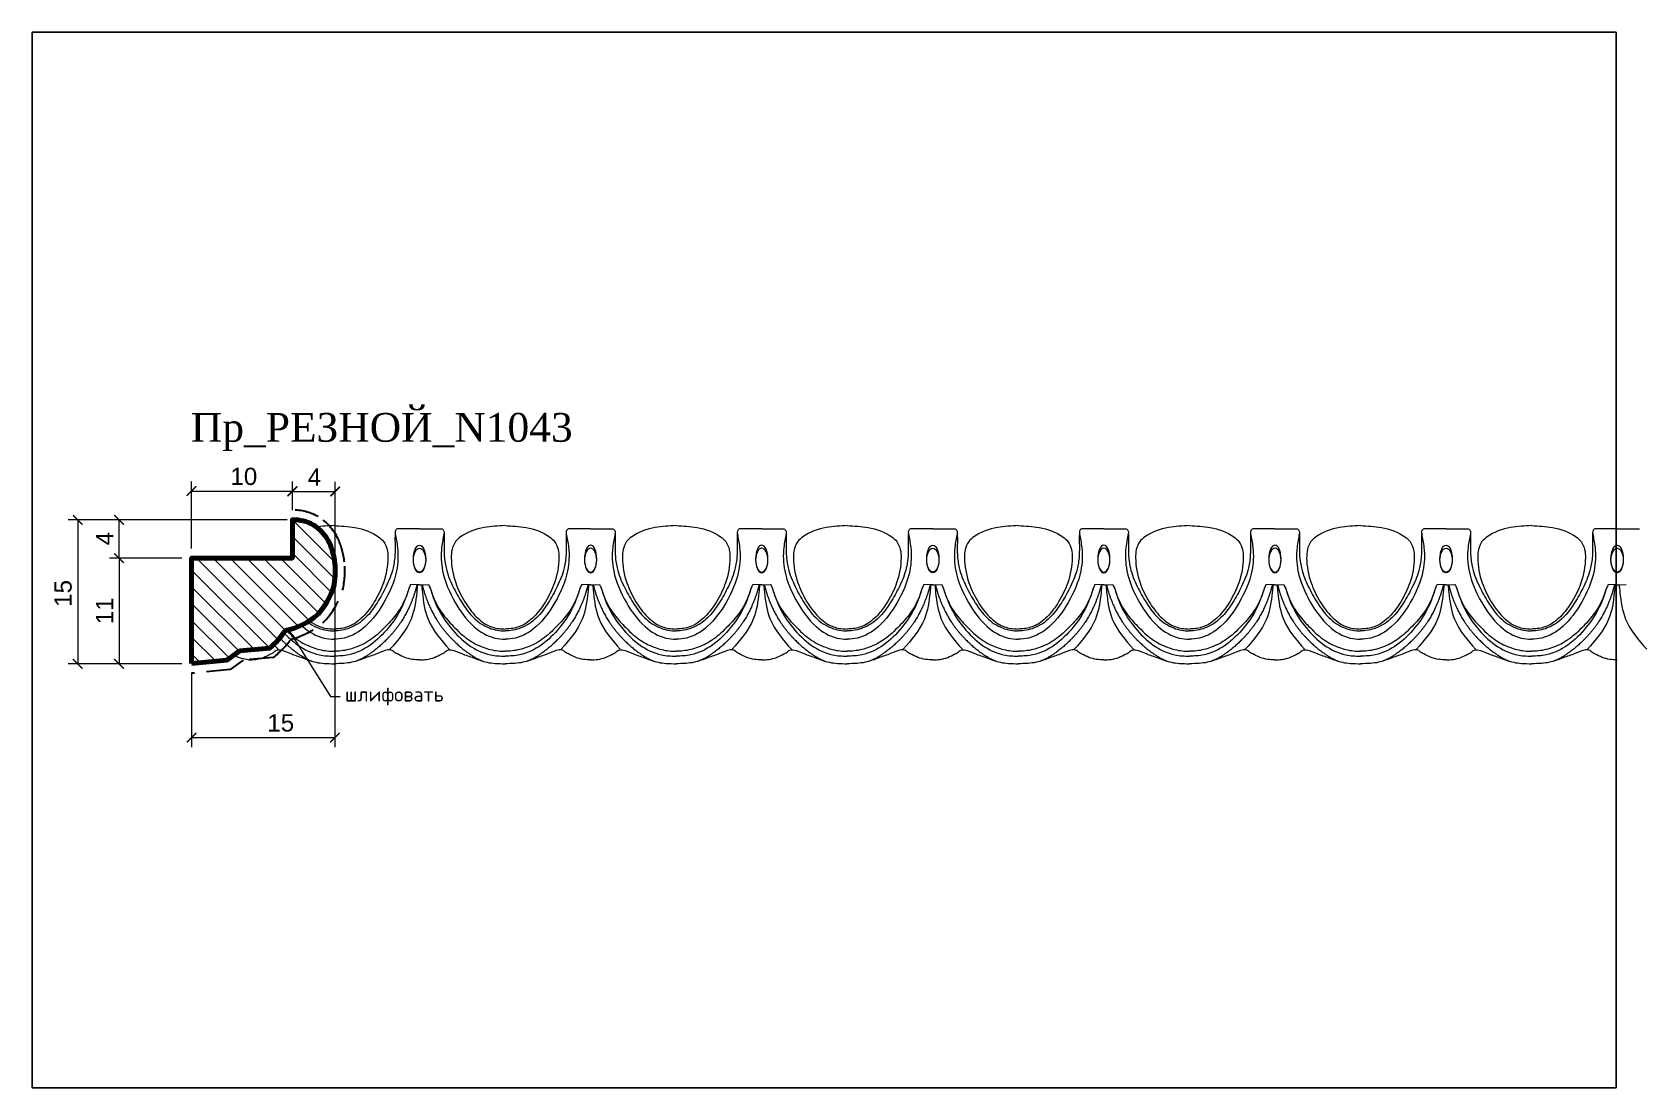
# Model space of a CAD drawing. Header units: millimetres. Extents: x 1314 to 1482, y -55 to 55.
import ezdxf
from ezdxf import colors
from ezdxf.entities.mleader import LeaderData, LeaderLine
from ezdxf.math import Vec2, Vec3

# ---------------------------------------------------------------- set-up
doc = ezdxf.new("R2010")
doc.units = ezdxf.units.MM
doc.linetypes.add('HIDDEN', pattern=[0.375, 0.25, -0.125])
for name, color, linetype, lineweight in [('0.15', 7, 'Continuous', 15), ('линия 15', 7, 'Continuous', 15), ('линия 50', 1, 'Continuous', 140), ('служебный слой РАЗМЕРЫ', 7, 'Continuous', 9)]:
    doc.layers.add(name, color=color, linetype=linetype, lineweight=lineweight)
doc.layers.add('Outside panel', color=7, linetype='Continuous', lineweight=18, true_color=0x7f5e57)
doc.layers.add('размеры в модели', color=7, linetype='Continuous')
doc.styles.add('ELECT', font='times.ttf')
doc.styles.get("Standard").update_dxf_attribs({"font": 'arial.ttf'})
doc.styles.add('ЕСКД профили текст', font='isocpeur.ttf')
doc.dimstyles.new('M_1', dxfattribs={"dimtxt": 1.8, "dimasz": 1, "dimexe": 1, "dimexo": 1, "dimgap": 0.6, "dimtad": 1, "dimdec": 0, "dimdsep": 46, "dimtxsty": 'Standard', "dimblk": 'ARCHTICK', "dimcen": -5, "dimclrd": 7, "dimclre": 7, "dimclrt": 7, "dimadec": 0, "dimazin": 0, "dimtfac": 1, "dimtdec": 0, "dimtmove": 0, "dimatfit": 3, "dimfxl": 1, "dimtolj": 1, "dimtzin": 0, "dimlwd": 5, "dimlwe": 5, "dimarcsym": 0})

msp = doc.modelspace()

# ---------------------------------------------------------------- texts
at = {"color": 7, "ltscale": 1000, "style": 'ELECT'}
msp.add_text('Пр_РЕЗНОЙ_N1043', height=3, dxfattribs=at).set_placement((1330.176253613678, 11.84230936098902))

# ---------------------------------------------------------------- blocks, each defined once
blk = doc.blocks.new('_ArchTick')
at = {"color": 0, "linetype": 'ByBlock', "const_width": 0.15}
blk.add_lwpolyline([(-0.5, -0.5), (0.5, 0.5)], dxfattribs=at)
blk = doc.blocks.new('*D5')
at = {"layer": 'Defpoints', "color": 0, "ltscale": 1000, "transparency": 16777216}
for p in [(1345.20713723615, 6.658040322654415), (1340.74764541852, 3.715259016898926), (1345.20713723615, -2.08252880506916)]:
    blk.add_point(p, dxfattribs=at)
at = {"layer": 'линия 15', "color": 7, "lineweight": 5, "ltscale": 1000, "transparency": 16777216}
for p, q in [((1340.74764541852, 4.715259016898926), (1340.74764541852, 7.658040322654415)), ((1345.20713723615, -1.08252880506916), (1345.20713723615, 7.658040322654415)), ((1340.74764541852, 6.658040322654415), (1345.20713723615, 6.658040322654415))]:
    blk.add_line(p, q, dxfattribs=at)
at = {"layer": 'линия 15', "color": 7, "lineweight": 5, "ltscale": 1000, "transparency": 16777216, "rotation": 180}
blk.add_blockref('_ArchTick', (1340.74764541852, 6.658040322654415), dxfattribs=at)
at = {"layer": 'линия 15', "color": 7, "lineweight": 5, "ltscale": 1000, "transparency": 16777216}
blk.add_blockref('_ArchTick', (1345.20713723615, 6.658040322654415), dxfattribs=at)
at = {"layer": 'линия 15', "color": 7, "ltscale": 1000, "transparency": 16777216, "insert": (1343.047014783904, 8.158040322654415), "char_height": 1.8, "attachment_point": 5}
blk.add_mtext('\\A1;4', dxfattribs=at)
blk = doc.blocks.new('*D4')
at = {"layer": 'Defpoints', "color": 0, "ltscale": 1000, "transparency": 16777216}
for p in [(1340.74764541852, 6.704320362012368), (1340.74764541852, 3.715259016898926), (1330.249730308959, -0.2847409831010737)]:
    blk.add_point(p, dxfattribs=at)
at = {"layer": 'размеры в модели', "color": 7, "lineweight": 5, "ltscale": 1000, "transparency": 16777216}
for p, q in [((1330.249730308959, 0.7152590168989263), (1330.249730308959, 7.704320362012368)), ((1340.74764541852, 4.715259016898926), (1340.74764541852, 7.704320362012368)), ((1330.249730308959, 6.704320362012368), (1340.74764541852, 6.704320362012368))]:
    blk.add_line(p, q, dxfattribs=at)
at = {"layer": 'размеры в модели', "color": 7, "lineweight": 5, "ltscale": 1000, "transparency": 16777216, "rotation": 180}
blk.add_blockref('_ArchTick', (1330.249730308959, 6.704320362012368), dxfattribs=at)
at = {"layer": 'размеры в модели', "color": 7, "lineweight": 5, "ltscale": 1000, "transparency": 16777216}
blk.add_blockref('_ArchTick', (1340.74764541852, 6.704320362012368), dxfattribs=at)
at = {"layer": 'размеры в модели', "color": 7, "ltscale": 1000, "transparency": 16777216, "insert": (1335.695523148705, 8.223351739911413), "char_height": 1.8, "attachment_point": 5}
blk.add_mtext('\\A1;10', dxfattribs=at)
blk = doc.blocks.new('*D3')
at = {"layer": 'Defpoints', "color": 0, "ltscale": 1000, "transparency": 16777216}
for p in [(1322.691560130927, 3.715259016898925), (1340.74764541852, 3.715259016898928), (1330.249730308959, -0.2847409831010738)]:
    blk.add_point(p, dxfattribs=at)
at = {"layer": 'размеры в модели', "color": 7, "lineweight": 5, "ltscale": 1000, "transparency": 16777216}
for p, q in [((1339.74764541852, 3.715259016898928), (1321.691560130927, 3.715259016898925)), ((1322.691560130927, -0.284740983101075), (1322.691560130927, 3.715259016898925)), ((1329.249730308959, -0.2847409831010739), (1321.691560130927, -0.2847409831010752))]:
    blk.add_line(p, q, dxfattribs=at)
for p, rotation in [((1322.691560130927, 3.715259016898925), 90), ((1322.691560130927, -0.284740983101075), 270)]:
    blk.add_blockref('_ArchTick', p, dxfattribs=dict(at, rotation=rotation))
at = {"layer": 'размеры в модели', "color": 7, "ltscale": 1000, "transparency": 16777216, "insert": (1321.191560130927, 1.745824814453954), "char_height": 1.8, "attachment_point": 5, "rotation": 90}
blk.add_mtext('\\A1;4', dxfattribs=at)
blk = doc.blocks.new('*D2')
at = {"layer": 'Defpoints', "color": 0, "ltscale": 1000, "transparency": 16777216}
for p in [(1330.249730308959, -0.2847409831010738), (1322.691560130927, -11.30438453541138), (1330.249730308959, -11.30438453541138)]:
    blk.add_point(p, dxfattribs=at)
at = {"layer": 'размеры в модели', "color": 7, "lineweight": 5, "ltscale": 1000, "transparency": 16777216}
for p, q in [((1329.249730308959, -0.2847409831010739), (1321.691560130927, -0.2847409831010752)), ((1322.691560130927, -0.284740983101075), (1322.691560130927, -11.30438453541138)), ((1329.249730308959, -11.30438453541138), (1321.691560130927, -11.30438453541138))]:
    blk.add_line(p, q, dxfattribs=at)
for p, rotation in [((1322.691560130927, -0.284740983101075), 90), ((1322.691560130927, -11.30438453541138), 270)]:
    blk.add_blockref('_ArchTick', p, dxfattribs=dict(at, rotation=rotation))
at = {"layer": 'размеры в модели', "color": 7, "ltscale": 1000, "transparency": 16777216, "insert": (1321.18787663843, -5.769314750257763), "char_height": 1.8, "attachment_point": 5, "rotation": 90}
blk.add_mtext('\\A1;11', dxfattribs=at)
blk = doc.blocks.new('*D7')
at = {"layer": 'Defpoints', "color": 0, "ltscale": 1000, "transparency": 16777216}
for p in [(1341.19260823169, 3.696823595062598), (1318.386396818689, -11.30438453541138), (1330.249730308959, -11.30438453541138)]:
    blk.add_point(p, dxfattribs=at)
at = {"layer": 'размеры в модели', "color": 7, "lineweight": 5, "ltscale": 1000, "transparency": 16777216}
for p, q in [((1340.19260823169, 3.696823595062598), (1317.386396818689, 3.696823595062595)), ((1318.386396818689, 3.696823595062595), (1318.386396818689, -11.30438453541138)), ((1329.249730308959, -11.30438453541138), (1317.386396818689, -11.30438453541138))]:
    blk.add_line(p, q, dxfattribs=at)
for p, rotation in [((1318.386396818689, 3.696823595062595), 90), ((1318.386396818689, -11.30438453541138), 270)]:
    blk.add_blockref('_ArchTick', p, dxfattribs=dict(at, rotation=rotation))
at = {"layer": 'размеры в модели', "color": 7, "ltscale": 1000, "transparency": 16777216, "insert": (1316.86736544079, -3.963806624975405), "char_height": 1.8, "attachment_point": 5, "rotation": 90}
blk.add_mtext('\\A1;15', dxfattribs=at)
blk = doc.blocks.new('*D6')
at = {"layer": 'Defpoints', "color": 0, "ltscale": 1000, "transparency": 16777216}
for p in [(1345.185743537277, -0.8027410292706918), (1330.249730308959, -11.28474098310107), (1345.185743537277, -18.98786345741246)]:
    blk.add_point(p, dxfattribs=at)
at = {"layer": 'размеры в модели', "color": 7, "lineweight": 5, "ltscale": 1000, "transparency": 16777216}
for p, q in [((1345.185743537277, -1.802741029270692), (1345.185743537277, -19.98786345741246)), ((1330.249730308959, -12.28474098310107), (1330.249730308959, -19.98786345741246)), ((1330.249730308959, -18.98786345741246), (1345.185743537277, -18.98786345741246))]:
    blk.add_line(p, q, dxfattribs=at)
at = {"layer": 'размеры в модели', "color": 7, "lineweight": 5, "ltscale": 1000, "transparency": 16777216, "rotation": 180}
blk.add_blockref('_ArchTick', (1330.249730308959, -18.98786345741246), dxfattribs=at)
at = {"layer": 'размеры в модели', "color": 7, "lineweight": 5, "ltscale": 1000, "transparency": 16777216}
blk.add_blockref('_ArchTick', (1345.185743537277, -18.98786345741246), dxfattribs=at)
at = {"layer": 'размеры в модели', "color": 7, "ltscale": 1000, "transparency": 16777216, "insert": (1339.53757208255, -17.46883207951342), "char_height": 1.8, "attachment_point": 5}
blk.add_mtext('\\A1;15', dxfattribs=at)

# ---------------------------------------------------------------- dimensions: what is measured, and where the dimension line sits
at = {"layer": 'линия 15', "color": 7, "ltscale": 1000}
dim = msp.add_linear_dim(base=(1345.20713723615, 6.658040322654415), p1=(1340.74764541852, 3.715259016898926), p2=(1345.20713723615, -2.08252880506916), dimstyle='M_1', dxfattribs=at)
dim.commit()
dim.dimension.update_dxf_attribs({"geometry": '*D5', "text_midpoint": (1343.047014783904, 6.658040322654415), "dimtype": 128})
at = {"layer": 'размеры в модели', "color": 5, "ltscale": 1000}
for base, p1, p2, picture, middle in [((1340.74764541852, 6.704320362012368), (1330.249730308959, -0.2847409831010737), (1340.74764541852, 3.715259016898926), '*D4', (1335.695523148705, 6.704320362012368)), ((1345.185743537277, -18.98786345741246), (1330.249730308959, -11.28474098310107), (1345.185743537277, -0.8027410292706918), '*D6', (1339.53757208255, -18.98786345741246))]:
    dim = msp.add_linear_dim(base=base, p1=p1, p2=p2, dimstyle='M_1', dxfattribs=at)
    dim.commit()
    dim.dimension.update_dxf_attribs({"geometry": picture, "text_midpoint": middle, "dimtype": 128})
for base, p1, p2, picture, middle in [((1318.386396818689, -11.30438453541138), (1341.19260823169, 3.696823595062597), (1330.249730308959, -11.30438453541137), '*D7', (1318.386396818689, -3.963806624975405)), ((1322.691560130927, 3.715259016898925), (1330.249730308959, -0.2847409831010737), (1340.74764541852, 3.715259016898926), '*D3', (1322.691560130927, 1.745824814453954)), ((1322.691560130927, -11.30438453541138), (1330.249730308959, -0.2847409831010737), (1330.249730308959, -11.30438453541137), '*D2', (1322.691560130927, -5.769314750257763))]:
    dim = msp.add_linear_dim(base=base, p1=p1, p2=p2, angle=90, dimstyle='M_1', dxfattribs=at)
    dim.commit()
    dim.dimension.update_dxf_attribs({"geometry": picture, "text_midpoint": middle, "dimtype": 128})

# ---------------------------------------------------------------- hatches: boundary and pattern name
at = {"layer": 'Outside panel', "ltscale": 1000}
h = msp.add_hatch(dxfattribs=at)
h.set_pattern_fill('ANSI31', color=256, scale=9.894831059293374, angle=89.99999999999999)
h.set_pattern_definition([(135, (-308745.0845801273, 93162.04547908573), (-0.874587767590202, -0.8745877675902015), [])])
edge = h.paths.add_edge_path()
edge.add_line((1330.249730308959, -11.28474098310107), (1330.249730308959, -0.2847409831010737))
edge.add_line((1330.249730308959, -0.2847409831010737), (1340.747744545817, -0.2847409831010737))
edge.add_line((1340.747744545817, -0.2847409831010737), (1340.7517160721, 3.715259016898926))
edge.add_arc((1341.103145853918, 0.2134250855015125), 3.519423784461758, 58.88899168887059, 95.73078348925588, ccw=False)
edge.add_arc((1340.119381937267, -0.9388011809787713), 5.020307206136787, 26.571116372725385, 56.06987113937129, ccw=False)
edge.add_arc((1337.425043956737, -1.789341973679257), 7.823160448493975, 7.245025142088025, 23.313954109570318, ccw=False)
edge.add_arc((1337.290260040503, -1.574799362366321), 7.933141478475155, -12.923898252042818, 5.5849012303457926, ccw=False)
edge.add_arc((1337.50061666012, -0.8599898003303679), 7.922971632046157, 318.38388928705564, 341.68966925222077, ccw=False)
edge.add_arc((1338.722923394827, -1.014005244825967), 6.941916712840224, 280.7800292925954, 312.6244525576152, ccw=False)
edge.add_line((1340.021332016691, -7.833414508015267), (1338.380421143444, -9.67076068505412))
edge.add_line((1338.380421143444, -9.67076068505412), (1335.279822153167, -9.952159380307421))
edge.add_line((1335.279822153167, -9.952159380307421), (1333.919340384262, -10.92309962979925))
edge.add_line((1333.919340384262, -10.92309962979925), (1330.249730308959, -11.28474098310107))

# ---------------------------------------------------------------- linework, layer by layer
at = {"color": 6, "ltscale": 1000}
msp.add_lwpolyline([(1313.655204498242, -55.48096209244977), (1478.655204498242, -55.48096209244977), (1478.655204498242, 54.51903790755023), (1313.655204498242, 54.51903790755023)], close=True, dxfattribs=at)
at = {"layer": '0.15', "color": 7, "ltscale": 1000}
for points in [[(1354.001423323538, 2.776498179242481), (1351.682092533982, 2.776498179242481)], [(1354.001423323538, 2.776498179242481), (1356.320754113094, 2.776498179242481)], [(1371.823894741956, 2.776498179242481), (1369.5045639524, 2.776498179242481)], [(1371.823894741956, 2.776498179242481), (1374.143225531512, 2.776498179242481)], [(1389.646366160374, 2.776498179242481), (1387.327035370818, 2.776498179242481)], [(1389.646366160374, 2.776498179242481), (1391.96569694993, 2.776498179242481)], [(1407.468837578792, 2.776498179242481), (1405.149506789236, 2.776498179242481)], [(1407.468837578792, 2.776498179242481), (1409.788168368348, 2.776498179242481)], [(1425.29130899721, 2.776498179242481), (1422.971978207654, 2.776498179242481)], [(1425.29130899721, 2.776498179242481), (1427.610639786766, 2.776498179242481)], [(1443.113780415628, 2.776498179242481), (1440.794449626072, 2.776498179242481)], [(1443.113780415628, 2.776498179242481), (1445.433111205184, 2.776498179242481)], [(1460.936251834046, 2.776498179242481), (1458.61692104449, 2.776498179242481)], [(1460.936251834046, 2.776498179242481), (1463.255582623602, 2.776498179242481)], [(1478.758723252464, 2.776498179242481), (1476.439392462908, 2.776498179242481)], [(1478.758723252464, 2.776498179242481), (1481.07805404202, 2.776498179242481)]]:
    msp.add_lwpolyline(points, dxfattribs=at)
for points in [[(1354.001423323538, -3.08164371951716, -0.02269377075291133), (1353.72650097591, -3.074057520003407), (1353.072502277802, -3.044035424449248)], [(1354.001423323538, -3.08164371951716, 0.02269377075291133), (1354.276345671165, -3.074057520003407), (1354.930344369273, -3.044035424449248)], [(1371.823894741956, -3.08164371951716, -0.02269377075291133), (1371.548972394328, -3.074057520003407), (1370.89497369622, -3.044035424449248)], [(1371.823894741956, -3.08164371951716, 0.02269377075291133), (1372.098817089583, -3.074057520003407), (1372.752815787691, -3.044035424449248)], [(1389.646366160374, -3.08164371951716, -0.02269377075291133), (1389.371443812746, -3.074057520003407), (1388.717445114638, -3.044035424449248)], [(1389.646366160374, -3.08164371951716, 0.02269377075291133), (1389.921288508001, -3.074057520003407), (1390.575287206109, -3.044035424449248)], [(1407.468837578792, -3.08164371951716, -0.02269377075291133), (1407.193915231164, -3.074057520003407), (1406.539916533056, -3.044035424449248)], [(1407.468837578792, -3.08164371951716, 0.02269377075291133), (1407.743759926419, -3.074057520003407), (1408.397758624527, -3.044035424449248)], [(1425.29130899721, -3.08164371951716, -0.02269377075291133), (1425.016386649582, -3.074057520003407), (1424.362387951474, -3.044035424449248)], [(1425.29130899721, -3.08164371951716, 0.02269377075291133), (1425.566231344837, -3.074057520003407), (1426.220230042945, -3.044035424449248)], [(1443.113780415628, -3.08164371951716, -0.02269377075291133), (1442.838858068, -3.074057520003407), (1442.184859369892, -3.044035424449248)], [(1443.113780415628, -3.08164371951716, 0.02269377075291133), (1443.388702763255, -3.074057520003407), (1444.042701461363, -3.044035424449248)], [(1460.936251834046, -3.08164371951716, -0.02269377075291133), (1460.661329486418, -3.074057520003407), (1460.00733078831, -3.044035424449248)], [(1460.936251834046, -3.08164371951716, 0.02269377075291133), (1461.211174181673, -3.074057520003407), (1461.865172879781, -3.044035424449248)], [(1478.758723252464, -3.08164371951716, -0.02269377075291133), (1478.483800904836, -3.074057520003407), (1477.829802206728, -3.044035424449248)], [(1478.758723252464, -3.08164371951716, 0.02269377075291133), (1479.033645600091, -3.074057520003407), (1479.687644298199, -3.044035424449248)]]:
    msp.add_lwpolyline(points, format="xyb", dxfattribs=at)
for centre, major_axis, ratio in [((1354.001423323596, -0.3800385663053021), (0, 1.45030266775575), 0.4396661488189012), ((1354.001423323596, -0.4944192514230963), (0, 1.237680449179607), 0.5151967852256315), ((1407.46883757885, -0.3800385663053021), (0, 1.45030266775575), 0.4396661488189012), ((1407.46883757885, -0.4944192514230963), (0, 1.237680449179607), 0.5151967852256315), ((1460.936251834104, -0.3800385663053021), (0, 1.45030266775575), 0.4396661488189012), ((1460.936251834104, -0.4944192514230963), (0, 1.237680449179607), 0.5151967852256315), ((1478.758723252522, -0.3800385663053021), (0, 1.45030266775575), 0.4396661488189012), ((1478.758723252522, -0.4944192514230963), (0, 1.237680449179607), 0.5151967852256315)]:
    msp.add_ellipse(centre, major_axis=major_axis, ratio=ratio, dxfattribs=at)
at = {"layer": '0.15', "color": 7, "ltscale": 1000, "extrusion": (0, 0, -1)}
for centre, major_axis, ratio in [((1371.823894742014, -0.3800385663053021), (0, 1.45030266775575), 0.4396661488189012), ((1371.823894742014, -0.4944192514230963), (0, 1.237680449179607), 0.5151967852256315), ((1389.646366160432, -0.3800385663053021), (0, 1.45030266775575), 0.4396661488189012), ((1389.646366160432, -0.4944192514230963), (0, 1.237680449179607), 0.5151967852256315), ((1425.291308997268, -0.3800385663053021), (0, 1.45030266775575), 0.4396661488189012), ((1425.291308997268, -0.4944192514230963), (0, 1.237680449179607), 0.5151967852256315), ((1443.113780415686, -0.3800385663053021), (0, 1.45030266775575), 0.4396661488189012), ((1443.113780415686, -0.4944192514230963), (0, 1.237680449179607), 0.5151967852256315)]:
    msp.add_ellipse(centre, major_axis=major_axis, ratio=ratio, dxfattribs=at)
at = {"layer": '0.15', "color": 7, "ltscale": 1000}
for points in [[(1345.090187614387, 3.100983967538923), (1344.470322127523, 3.070722778444178), (1343.850456640659, 3.040461589349434), (1343.232962869992, 2.952996992622502)], [(1338.824685541284, -9.28222006521537), (1338.970171977369, -9.452054025023244), (1339.117577563575, -9.620979176746914), (1339.26498314978, -9.789904328499688)]]:
    msp.add_open_spline(points, degree=3, dxfattribs=at)
for points, knots in [([(1345.090187614387, 3.100983967538923), (1345.818204664694, 3.065442931489088), (1347.422358102001, 2.987129827204626), (1349.24790682604, 2.378887233004207), (1350.335714069148, 1.429679632128682), (1350.669288125191, 0.630683424329618), (1350.744652602774, -0.8447625383269042), (1350.382901114364, -2.751048070174875), (1349.378088688314, -4.802602191251935), (1348.218745075468, -6.39770393242361), (1346.848256910987, -7.451075817923993), (1345.727222123369, -7.647358348534908), (1345.189497326104, -7.67367627134081), (1345.090187614387, -7.677113579644356)], [0, 0, 0, 0, 2.189298863087664, 4.824023413713341, 5.554399546269319, 6.452694111182332, 7.324303234671019, 9.964921941698046, 12.16121516100808, 14.1323310003574, 15.85931218570725, 17.17386294093689, 17.47191031690907, 17.47191031690907, 17.47191031690907, 17.47191031690907]), ([(1351.682092533982, 2.776498179242481), (1351.588051523617, 2.702073793276213), (1351.417607670021, 2.567183928680606), (1351.527482207235, 1.842221045924816), (1351.817962334095, 0.5384501870721579), (1351.707693802029, -2.026327030791435), (1350.432969334488, -4.853212738147704), (1348.661206601257, -7.390792366815731), (1346.63552076423, -8.631686642300338), (1345.451515140081, -8.721470634278376), (1345.090187614387, -8.732165318389889)], [0, 0, 0, 0, 0.3310785687593049, 0.6000606217413494, 2.042478172090989, 4.494227679856131, 8.041924969754998, 11.22170334024713, 13.70580287332982, 14.78250192733386, 14.78250192733386, 14.78250192733386, 14.78250192733386]), ([(1351.454550418606, 2.329890648834407), (1351.451087687699, 2.232506540691247), (1351.424774529249, 1.492488489340758), (1351.495929508772, 0.2733403484744485), (1351.265272443019, -1.531242371391272), (1350.573582531255, -3.228463454783196), (1349.646046797465, -4.889237674535252), (1348.562657465063, -6.449202605930623), (1347.07688267792, -7.558780820982065), (1345.779562335414, -7.859666169155389), (1345.152681464166, -7.875217611726839), (1345.090187614387, -7.875875533383805)], [0, 0, 0, 0, 0.2923101421773369, 2.221253405301142, 3.655564920180529, 5.70946807942137, 7.66692866054692, 9.366342863829338, 11.37617964655641, 13.06926630351756, 13.25674477419602, 13.25674477419602, 13.25674477419602, 13.25674477419602]), ([(1356.320754113094, 2.776498179242481), (1356.414795123343, 2.702073793276213), (1356.585238977172, 2.567183928680606), (1356.475364439841, 1.842221045924816), (1356.184884313097, 0.5384501870721579), (1356.29515284493, -2.026327030791435), (1357.569877312588, -4.853212738147704), (1359.341640045935, -7.390792366815731), (1361.367325882846, -8.631686642300338), (1362.551331506878, -8.721470634278376), (1362.912659032805, -8.732165318389889)], [0, 0, 0, 0, 0.3310785687593049, 0.6000606217413494, 2.042478172090989, 4.494227679856131, 8.041924969754998, 11.22170334024713, 13.70580287332982, 14.78250192733386, 14.78250192733386, 14.78250192733386, 14.78250192733386]), ([(1356.548296228353, 2.329890648834407), (1356.551758959376, 2.232506540691247), (1356.578072117944, 1.492488489340758), (1356.506917138187, 0.2733403484744485), (1356.737574204057, -1.531242371391272), (1357.429264115937, -3.228463454783196), (1358.356799849611, -4.889237674535252), (1359.440189182129, -6.449202605930623), (1360.925963969272, -7.558780820982065), (1362.223284311662, -7.859666169155389), (1362.850165182794, -7.875217611726839), (1362.912659032805, -7.875875533383805)], [0, 0, 0, 0, 0.2923101421773369, 2.221253405301142, 3.655564920180529, 5.70946807942137, 7.66692866054692, 9.366342863829338, 11.37617964655641, 13.06926630351756, 13.25674477419602, 13.25674477419602, 13.25674477419602, 13.25674477419602]), ([(1362.912659032805, 3.100983967538923), (1362.184641982265, 3.065442931489088), (1360.580488544958, 2.987129827204626), (1358.754939821152, 2.378887233004207), (1357.667132577928, 1.429679632128682), (1357.333558521885, 0.630683424329618), (1357.258194044301, -0.8447625383269042), (1357.619945532711, -2.751048070174875), (1358.624757958878, -4.802602191251935), (1359.784101571491, -6.39770393242361), (1361.154589736205, -7.451075817923993), (1362.275624523707, -7.647358348534908), (1362.813349320855, -7.67367627134081), (1362.912659032805, -7.677113579644356)], [0, 0, 0, 0, 2.189298863087664, 4.824023413713341, 5.554399546269319, 6.452694111182332, 7.324303234671019, 9.964921941698046, 12.16121516100808, 14.1323310003574, 15.85931218570725, 17.17386294093689, 17.47191031690907, 17.47191031690907, 17.47191031690907, 17.47191031690907]), ([(1362.912659032805, 3.100983967538923), (1363.640676083112, 3.065442931489088), (1365.244829520419, 2.987129827204626), (1367.070378244458, 2.378887233004207), (1368.158185487566, 1.429679632128682), (1368.491759543609, 0.630683424329618), (1368.567124021192, -0.8447625383269042), (1368.205372532782, -2.751048070174875), (1367.200560106732, -4.802602191251935), (1366.041216493886, -6.39770393242361), (1364.670728329405, -7.451075817923993), (1363.549693541787, -7.647358348534908), (1363.011968744522, -7.67367627134081), (1362.912659032805, -7.677113579644356)], [0, 0, 0, 0, 2.189298863087664, 4.824023413713341, 5.554399546269319, 6.452694111182332, 7.324303234671019, 9.964921941698046, 12.16121516100808, 14.1323310003574, 15.85931218570725, 17.17386294093689, 17.47191031690907, 17.47191031690907, 17.47191031690907, 17.47191031690907]), ([(1369.5045639524, 2.776498179242481), (1369.410522942035, 2.702073793276213), (1369.240079088439, 2.567183928680606), (1369.349953625653, 1.842221045924816), (1369.640433752513, 0.5384501870721579), (1369.530165220447, -2.026327030791435), (1368.255440752906, -4.853212738147704), (1366.483678019675, -7.390792366815731), (1364.457992182648, -8.631686642300338), (1363.273986558499, -8.721470634278376), (1362.912659032805, -8.732165318389889)], [0, 0, 0, 0, 0.3310785687593049, 0.6000606217413494, 2.042478172090989, 4.494227679856131, 8.041924969754998, 11.22170334024713, 13.70580287332982, 14.78250192733386, 14.78250192733386, 14.78250192733386, 14.78250192733386]), ([(1369.277021837024, 2.329890648834407), (1369.273559106117, 2.232506540691247), (1369.247245947667, 1.492488489340758), (1369.31840092719, 0.2733403484744485), (1369.087743861437, -1.531242371391272), (1368.396053949673, -3.228463454783196), (1367.468518215883, -4.889237674535252), (1366.385128883481, -6.449202605930623), (1364.899354096338, -7.558780820982065), (1363.602033753832, -7.859666169155389), (1362.975152882584, -7.875217611726839), (1362.912659032805, -7.875875533383805)], [0, 0, 0, 0, 0.2923101421773369, 2.221253405301142, 3.655564920180529, 5.70946807942137, 7.66692866054692, 9.366342863829338, 11.37617964655641, 13.06926630351756, 13.25674477419602, 13.25674477419602, 13.25674477419602, 13.25674477419602]), ([(1374.143225531512, 2.776498179242481), (1374.237266541761, 2.702073793276213), (1374.40771039559, 2.567183928680606), (1374.297835858259, 1.842221045924816), (1374.007355731515, 0.5384501870721579), (1374.117624263348, -2.026327030791435), (1375.392348731006, -4.853212738147704), (1377.164111464353, -7.390792366815731), (1379.189797301264, -8.631686642300338), (1380.373802925296, -8.721470634278376), (1380.735130451223, -8.732165318389889)], [0, 0, 0, 0, 0.3310785687593049, 0.6000606217413494, 2.042478172090989, 4.494227679856131, 8.041924969754998, 11.22170334024713, 13.70580287332982, 14.78250192733386, 14.78250192733386, 14.78250192733386, 14.78250192733386]), ([(1374.370767646771, 2.329890648834407), (1374.374230377794, 2.232506540691247), (1374.400543536362, 1.492488489340758), (1374.329388556605, 0.2733403484744485), (1374.560045622475, -1.531242371391272), (1375.251735534355, -3.228463454783196), (1376.179271268029, -4.889237674535252), (1377.262660600547, -6.449202605930623), (1378.74843538769, -7.558780820982065), (1380.04575573008, -7.859666169155389), (1380.672636601212, -7.875217611726839), (1380.735130451223, -7.875875533383805)], [0, 0, 0, 0, 0.2923101421773369, 2.221253405301142, 3.655564920180529, 5.70946807942137, 7.66692866054692, 9.366342863829338, 11.37617964655641, 13.06926630351756, 13.25674477419602, 13.25674477419602, 13.25674477419602, 13.25674477419602]), ([(1380.735130451223, 3.100983967538923), (1380.007113400683, 3.065442931489088), (1378.402959963376, 2.987129827204626), (1376.57741123957, 2.378887233004207), (1375.489603996346, 1.429679632128682), (1375.156029940303, 0.630683424329618), (1375.080665462719, -0.8447625383269042), (1375.442416951129, -2.751048070174875), (1376.447229377296, -4.802602191251935), (1377.606572989909, -6.39770393242361), (1378.977061154623, -7.451075817923993), (1380.098095942125, -7.647358348534908), (1380.635820739273, -7.67367627134081), (1380.735130451223, -7.677113579644356)], [0, 0, 0, 0, 2.189298863087664, 4.824023413713341, 5.554399546269319, 6.452694111182332, 7.324303234671019, 9.964921941698046, 12.16121516100808, 14.1323310003574, 15.85931218570725, 17.17386294093689, 17.47191031690907, 17.47191031690907, 17.47191031690907, 17.47191031690907]), ([(1380.735130451223, 3.100983967538923), (1381.46314750153, 3.065442931489088), (1383.067300938837, 2.987129827204626), (1384.892849662876, 2.378887233004207), (1385.980656905984, 1.429679632128682), (1386.314230962027, 0.630683424329618), (1386.38959543961, -0.8447625383269042), (1386.0278439512, -2.751048070174875), (1385.02303152515, -4.802602191251935), (1383.863687912304, -6.39770393242361), (1382.493199747823, -7.451075817923993), (1381.372164960205, -7.647358348534908), (1380.83444016294, -7.67367627134081), (1380.735130451223, -7.677113579644356)], [0, 0, 0, 0, 2.189298863087664, 4.824023413713341, 5.554399546269319, 6.452694111182332, 7.324303234671019, 9.964921941698046, 12.16121516100808, 14.1323310003574, 15.85931218570725, 17.17386294093689, 17.47191031690907, 17.47191031690907, 17.47191031690907, 17.47191031690907]), ([(1387.327035370818, 2.776498179242481), (1387.232994360453, 2.702073793276213), (1387.062550506856, 2.567183928680606), (1387.172425044071, 1.842221045924816), (1387.462905170931, 0.5384501870721579), (1387.352636638865, -2.026327030791435), (1386.077912171324, -4.853212738147704), (1384.306149438093, -7.390792366815731), (1382.280463601066, -8.631686642300338), (1381.096457976917, -8.721470634278376), (1380.735130451223, -8.732165318389889)], [0, 0, 0, 0, 0.3310785687593049, 0.6000606217413494, 2.042478172090989, 4.494227679856131, 8.041924969754998, 11.22170334024713, 13.70580287332982, 14.78250192733386, 14.78250192733386, 14.78250192733386, 14.78250192733386]), ([(1387.099493255442, 2.329890648834407), (1387.096030524535, 2.232506540691247), (1387.069717366085, 1.492488489340758), (1387.140872345608, 0.2733403484744485), (1386.910215279855, -1.531242371391272), (1386.218525368091, -3.228463454783196), (1385.290989634301, -4.889237674535252), (1384.207600301899, -6.449202605930623), (1382.721825514756, -7.558780820982065), (1381.42450517225, -7.859666169155389), (1380.797624301002, -7.875217611726839), (1380.735130451223, -7.875875533383805)], [0, 0, 0, 0, 0.2923101421773369, 2.221253405301142, 3.655564920180529, 5.70946807942137, 7.66692866054692, 9.366342863829338, 11.37617964655641, 13.06926630351756, 13.25674477419602, 13.25674477419602, 13.25674477419602, 13.25674477419602]), ([(1391.96569694993, 2.776498179242481), (1392.059737960179, 2.702073793276213), (1392.230181814008, 2.567183928680606), (1392.120307276677, 1.842221045924816), (1391.829827149933, 0.5384501870721579), (1391.940095681766, -2.026327030791435), (1393.214820149424, -4.853212738147704), (1394.986582882771, -7.390792366815731), (1397.012268719682, -8.631686642300338), (1398.196274343714, -8.721470634278376), (1398.557601869641, -8.732165318389889)], [0, 0, 0, 0, 0.3310785687593049, 0.6000606217413494, 2.042478172090989, 4.494227679856131, 8.041924969754998, 11.22170334024713, 13.70580287332982, 14.78250192733386, 14.78250192733386, 14.78250192733386, 14.78250192733386]), ([(1392.193239065189, 2.329890648834407), (1392.196701796212, 2.232506540691247), (1392.22301495478, 1.492488489340758), (1392.151859975023, 0.2733403484744485), (1392.382517040893, -1.531242371391272), (1393.074206952773, -3.228463454783196), (1394.001742686447, -4.889237674535252), (1395.085132018965, -6.449202605930623), (1396.570906806108, -7.558780820982065), (1397.868227148498, -7.859666169155389), (1398.49510801963, -7.875217611726839), (1398.557601869641, -7.875875533383805)], [0, 0, 0, 0, 0.2923101421773369, 2.221253405301142, 3.655564920180529, 5.70946807942137, 7.66692866054692, 9.366342863829338, 11.37617964655641, 13.06926630351756, 13.25674477419602, 13.25674477419602, 13.25674477419602, 13.25674477419602]), ([(1398.557601869641, 3.100983967538923), (1397.829584819101, 3.065442931489088), (1396.225431381794, 2.987129827204626), (1394.399882657988, 2.378887233004207), (1393.312075414764, 1.429679632128682), (1392.978501358721, 0.630683424329618), (1392.903136881137, -0.8447625383269042), (1393.264888369547, -2.751048070174875), (1394.269700795714, -4.802602191251935), (1395.429044408327, -6.39770393242361), (1396.799532573041, -7.451075817923993), (1397.920567360543, -7.647358348534908), (1398.458292157691, -7.67367627134081), (1398.557601869641, -7.677113579644356)], [0, 0, 0, 0, 2.189298863087664, 4.824023413713341, 5.554399546269319, 6.452694111182332, 7.324303234671019, 9.964921941698046, 12.16121516100808, 14.1323310003574, 15.85931218570725, 17.17386294093689, 17.47191031690907, 17.47191031690907, 17.47191031690907, 17.47191031690907]), ([(1398.557601869641, 3.100983967538923), (1399.285618919948, 3.065442931489088), (1400.889772357255, 2.987129827204626), (1402.715321081294, 2.378887233004207), (1403.803128324402, 1.429679632128682), (1404.136702380445, 0.630683424329618), (1404.212066858028, -0.8447625383269042), (1403.850315369618, -2.751048070174875), (1402.845502943568, -4.802602191251935), (1401.686159330722, -6.39770393242361), (1400.315671166241, -7.451075817923993), (1399.194636378623, -7.647358348534908), (1398.656911581358, -7.67367627134081), (1398.557601869641, -7.677113579644356)], [0, 0, 0, 0, 2.189298863087664, 4.824023413713341, 5.554399546269319, 6.452694111182332, 7.324303234671019, 9.964921941698046, 12.16121516100808, 14.1323310003574, 15.85931218570725, 17.17386294093689, 17.47191031690907, 17.47191031690907, 17.47191031690907, 17.47191031690907]), ([(1405.149506789236, 2.776498179242481), (1405.055465778871, 2.702073793276213), (1404.885021925274, 2.567183928680606), (1404.994896462489, 1.842221045924816), (1405.285376589349, 0.5384501870721579), (1405.175108057283, -2.026327030791435), (1403.900383589742, -4.853212738147704), (1402.128620856511, -7.390792366815731), (1400.102935019484, -8.631686642300338), (1398.918929395335, -8.721470634278376), (1398.557601869641, -8.732165318389889)], [0, 0, 0, 0, 0.3310785687593049, 0.6000606217413494, 2.042478172090989, 4.494227679856131, 8.041924969754998, 11.22170334024713, 13.70580287332982, 14.78250192733386, 14.78250192733386, 14.78250192733386, 14.78250192733386]), ([(1404.92196467386, 2.329890648834407), (1404.918501942953, 2.232506540691247), (1404.892188784503, 1.492488489340758), (1404.963343764026, 0.2733403484744485), (1404.732686698273, -1.531242371391272), (1404.040996786509, -3.228463454783196), (1403.113461052719, -4.889237674535252), (1402.030071720317, -6.449202605930623), (1400.544296933174, -7.558780820982065), (1399.246976590668, -7.859666169155389), (1398.62009571942, -7.875217611726839), (1398.557601869641, -7.875875533383805)], [0, 0, 0, 0, 0.2923101421773369, 2.221253405301142, 3.655564920180529, 5.70946807942137, 7.66692866054692, 9.366342863829338, 11.37617964655641, 13.06926630351756, 13.25674477419602, 13.25674477419602, 13.25674477419602, 13.25674477419602]), ([(1409.788168368348, 2.776498179242481), (1409.882209378597, 2.702073793276213), (1410.052653232426, 2.567183928680606), (1409.942778695095, 1.842221045924816), (1409.652298568351, 0.5384501870721579), (1409.762567100184, -2.026327030791435), (1411.037291567842, -4.853212738147704), (1412.809054301189, -7.390792366815731), (1414.8347401381, -8.631686642300338), (1416.018745762132, -8.721470634278376), (1416.380073288059, -8.732165318389889)], [0, 0, 0, 0, 0.3310785687593049, 0.6000606217413494, 2.042478172090989, 4.494227679856131, 8.041924969754998, 11.22170334024713, 13.70580287332982, 14.78250192733386, 14.78250192733386, 14.78250192733386, 14.78250192733386]), ([(1410.015710483607, 2.329890648834407), (1410.01917321463, 2.232506540691247), (1410.045486373197, 1.492488489340758), (1409.974331393441, 0.2733403484744485), (1410.204988459311, -1.531242371391272), (1410.896678371191, -3.228463454783196), (1411.824214104865, -4.889237674535252), (1412.907603437383, -6.449202605930623), (1414.393378224526, -7.558780820982065), (1415.690698566916, -7.859666169155389), (1416.317579438048, -7.875217611726839), (1416.380073288059, -7.875875533383805)], [0, 0, 0, 0, 0.2923101421773369, 2.221253405301142, 3.655564920180529, 5.70946807942137, 7.66692866054692, 9.366342863829338, 11.37617964655641, 13.06926630351756, 13.25674477419602, 13.25674477419602, 13.25674477419602, 13.25674477419602]), ([(1416.380073288059, 3.100983967538923), (1415.652056237519, 3.065442931489088), (1414.047902800212, 2.987129827204626), (1412.222354076406, 2.378887233004207), (1411.134546833182, 1.429679632128682), (1410.800972777139, 0.630683424329618), (1410.725608299555, -0.8447625383269042), (1411.087359787965, -2.751048070174875), (1412.092172214132, -4.802602191251935), (1413.251515826745, -6.39770393242361), (1414.622003991459, -7.451075817923993), (1415.743038778961, -7.647358348534908), (1416.280763576109, -7.67367627134081), (1416.380073288059, -7.677113579644356)], [0, 0, 0, 0, 2.189298863087664, 4.824023413713341, 5.554399546269319, 6.452694111182332, 7.324303234671019, 9.964921941698046, 12.16121516100808, 14.1323310003574, 15.85931218570725, 17.17386294093689, 17.47191031690907, 17.47191031690907, 17.47191031690907, 17.47191031690907]), ([(1416.380073288059, 3.100983967538923), (1417.108090338366, 3.065442931489088), (1418.712243775673, 2.987129827204626), (1420.537792499712, 2.378887233004207), (1421.62559974282, 1.429679632128682), (1421.959173798863, 0.630683424329618), (1422.034538276446, -0.8447625383269042), (1421.672786788036, -2.751048070174875), (1420.667974361986, -4.802602191251935), (1419.50863074914, -6.39770393242361), (1418.138142584659, -7.451075817923993), (1417.017107797041, -7.647358348534908), (1416.479382999776, -7.67367627134081), (1416.380073288059, -7.677113579644356)], [0, 0, 0, 0, 2.189298863087664, 4.824023413713341, 5.554399546269319, 6.452694111182332, 7.324303234671019, 9.964921941698046, 12.16121516100808, 14.1323310003574, 15.85931218570725, 17.17386294093689, 17.47191031690907, 17.47191031690907, 17.47191031690907, 17.47191031690907]), ([(1422.971978207654, 2.776498179242481), (1422.877937197289, 2.702073793276213), (1422.707493343692, 2.567183928680606), (1422.817367880907, 1.842221045924816), (1423.107848007767, 0.5384501870721579), (1422.997579475701, -2.026327030791435), (1421.72285500816, -4.853212738147704), (1419.951092274929, -7.390792366815731), (1417.925406437902, -8.631686642300338), (1416.741400813753, -8.721470634278376), (1416.380073288059, -8.732165318389889)], [0, 0, 0, 0, 0.3310785687593049, 0.6000606217413494, 2.042478172090989, 4.494227679856131, 8.041924969754998, 11.22170334024713, 13.70580287332982, 14.78250192733386, 14.78250192733386, 14.78250192733386, 14.78250192733386]), ([(1422.744436092278, 2.329890648834407), (1422.740973361371, 2.232506540691247), (1422.714660202921, 1.492488489340758), (1422.785815182444, 0.2733403484744485), (1422.555158116691, -1.531242371391272), (1421.863468204927, -3.228463454783196), (1420.935932471137, -4.889237674535252), (1419.852543138735, -6.449202605930623), (1418.366768351592, -7.558780820982065), (1417.069448009086, -7.859666169155389), (1416.442567137838, -7.875217611726839), (1416.380073288059, -7.875875533383805)], [0, 0, 0, 0, 0.2923101421773369, 2.221253405301142, 3.655564920180529, 5.70946807942137, 7.66692866054692, 9.366342863829338, 11.37617964655641, 13.06926630351756, 13.25674477419602, 13.25674477419602, 13.25674477419602, 13.25674477419602]), ([(1427.610639786766, 2.776498179242481), (1427.704680797015, 2.702073793276213), (1427.875124650844, 2.567183928680606), (1427.765250113513, 1.842221045924816), (1427.474769986769, 0.5384501870721579), (1427.585038518602, -2.026327030791435), (1428.85976298626, -4.853212738147704), (1430.631525719607, -7.390792366815731), (1432.657211556518, -8.631686642300338), (1433.84121718055, -8.721470634278376), (1434.202544706477, -8.732165318389889)], [0, 0, 0, 0, 0.3310785687593049, 0.6000606217413494, 2.042478172090989, 4.494227679856131, 8.041924969754998, 11.22170334024713, 13.70580287332982, 14.78250192733386, 14.78250192733386, 14.78250192733386, 14.78250192733386]), ([(1427.838181902025, 2.329890648834407), (1427.841644633048, 2.232506540691247), (1427.867957791615, 1.492488489340758), (1427.796802811859, 0.2733403484744485), (1428.027459877729, -1.531242371391272), (1428.719149789609, -3.228463454783196), (1429.646685523283, -4.889237674535252), (1430.730074855801, -6.449202605930623), (1432.215849642944, -7.558780820982065), (1433.513169985334, -7.859666169155389), (1434.140050856466, -7.875217611726839), (1434.202544706477, -7.875875533383805)], [0, 0, 0, 0, 0.2923101421773369, 2.221253405301142, 3.655564920180529, 5.70946807942137, 7.66692866054692, 9.366342863829338, 11.37617964655641, 13.06926630351756, 13.25674477419602, 13.25674477419602, 13.25674477419602, 13.25674477419602]), ([(1434.202544706477, 3.100983967538923), (1433.474527655937, 3.065442931489088), (1431.87037421863, 2.987129827204626), (1430.044825494824, 2.378887233004207), (1428.9570182516, 1.429679632128682), (1428.623444195557, 0.630683424329618), (1428.548079717973, -0.8447625383269042), (1428.909831206383, -2.751048070174875), (1429.91464363255, -4.802602191251935), (1431.073987245163, -6.39770393242361), (1432.444475409877, -7.451075817923993), (1433.565510197379, -7.647358348534908), (1434.103234994527, -7.67367627134081), (1434.202544706477, -7.677113579644356)], [0, 0, 0, 0, 2.189298863087664, 4.824023413713341, 5.554399546269319, 6.452694111182332, 7.324303234671019, 9.964921941698046, 12.16121516100808, 14.1323310003574, 15.85931218570725, 17.17386294093689, 17.47191031690907, 17.47191031690907, 17.47191031690907, 17.47191031690907]), ([(1434.202544706477, 3.100983967538923), (1434.930561756784, 3.065442931489088), (1436.534715194091, 2.987129827204626), (1438.36026391813, 2.378887233004207), (1439.448071161238, 1.429679632128682), (1439.781645217281, 0.630683424329618), (1439.857009694864, -0.8447625383269042), (1439.495258206454, -2.751048070174875), (1438.490445780404, -4.802602191251935), (1437.331102167558, -6.39770393242361), (1435.960614003077, -7.451075817923993), (1434.839579215459, -7.647358348534908), (1434.301854418194, -7.67367627134081), (1434.202544706477, -7.677113579644356)], [0, 0, 0, 0, 2.189298863087664, 4.824023413713341, 5.554399546269319, 6.452694111182332, 7.324303234671019, 9.964921941698046, 12.16121516100808, 14.1323310003574, 15.85931218570725, 17.17386294093689, 17.47191031690907, 17.47191031690907, 17.47191031690907, 17.47191031690907]), ([(1440.794449626072, 2.776498179242481), (1440.700408615707, 2.702073793276213), (1440.52996476211, 2.567183928680606), (1440.639839299325, 1.842221045924816), (1440.930319426185, 0.5384501870721579), (1440.820050894119, -2.026327030791435), (1439.545326426578, -4.853212738147704), (1437.773563693347, -7.390792366815731), (1435.74787785632, -8.631686642300338), (1434.563872232171, -8.721470634278376), (1434.202544706477, -8.732165318389889)], [0, 0, 0, 0, 0.3310785687593049, 0.6000606217413494, 2.042478172090989, 4.494227679856131, 8.041924969754998, 11.22170334024713, 13.70580287332982, 14.78250192733386, 14.78250192733386, 14.78250192733386, 14.78250192733386]), ([(1440.566907510696, 2.329890648834407), (1440.563444779789, 2.232506540691247), (1440.537131621339, 1.492488489340758), (1440.608286600862, 0.2733403484744485), (1440.377629535109, -1.531242371391272), (1439.685939623345, -3.228463454783196), (1438.758403889555, -4.889237674535252), (1437.675014557153, -6.449202605930623), (1436.18923977001, -7.558780820982065), (1434.891919427504, -7.859666169155389), (1434.265038556256, -7.875217611726839), (1434.202544706477, -7.875875533383805)], [0, 0, 0, 0, 0.2923101421773369, 2.221253405301142, 3.655564920180529, 5.70946807942137, 7.66692866054692, 9.366342863829338, 11.37617964655641, 13.06926630351756, 13.25674477419602, 13.25674477419602, 13.25674477419602, 13.25674477419602]), ([(1445.433111205184, 2.776498179242481), (1445.527152215433, 2.702073793276213), (1445.697596069262, 2.567183928680606), (1445.587721531931, 1.842221045924816), (1445.297241405187, 0.5384501870721579), (1445.40750993702, -2.026327030791435), (1446.682234404678, -4.853212738147704), (1448.453997138025, -7.390792366815731), (1450.479682974936, -8.631686642300338), (1451.663688598968, -8.721470634278376), (1452.025016124895, -8.732165318389889)], [0, 0, 0, 0, 0.3310785687593049, 0.6000606217413494, 2.042478172090989, 4.494227679856131, 8.041924969754998, 11.22170334024713, 13.70580287332982, 14.78250192733386, 14.78250192733386, 14.78250192733386, 14.78250192733386]), ([(1445.660653320443, 2.329890648834407), (1445.664116051466, 2.232506540691247), (1445.690429210033, 1.492488489340758), (1445.619274230277, 0.2733403484744485), (1445.849931296147, -1.531242371391272), (1446.541621208027, -3.228463454783196), (1447.469156941701, -4.889237674535252), (1448.552546274219, -6.449202605930623), (1450.038321061362, -7.558780820982065), (1451.335641403752, -7.859666169155389), (1451.962522274884, -7.875217611726839), (1452.025016124895, -7.875875533383805)], [0, 0, 0, 0, 0.2923101421773369, 2.221253405301142, 3.655564920180529, 5.70946807942137, 7.66692866054692, 9.366342863829338, 11.37617964655641, 13.06926630351756, 13.25674477419602, 13.25674477419602, 13.25674477419602, 13.25674477419602]), ([(1452.025016124895, 3.100983967538923), (1451.296999074355, 3.065442931489088), (1449.692845637048, 2.987129827204626), (1447.867296913242, 2.378887233004207), (1446.779489670018, 1.429679632128682), (1446.445915613975, 0.630683424329618), (1446.370551136391, -0.8447625383269042), (1446.732302624801, -2.751048070174875), (1447.737115050968, -4.802602191251935), (1448.896458663581, -6.39770393242361), (1450.266946828295, -7.451075817923993), (1451.387981615797, -7.647358348534908), (1451.925706412945, -7.67367627134081), (1452.025016124895, -7.677113579644356)], [0, 0, 0, 0, 2.189298863087664, 4.824023413713341, 5.554399546269319, 6.452694111182332, 7.324303234671019, 9.964921941698046, 12.16121516100808, 14.1323310003574, 15.85931218570725, 17.17386294093689, 17.47191031690907, 17.47191031690907, 17.47191031690907, 17.47191031690907]), ([(1452.025016124895, 3.100983967538923), (1452.753033175202, 3.065442931489088), (1454.357186612509, 2.987129827204626), (1456.182735336548, 2.378887233004207), (1457.270542579656, 1.429679632128682), (1457.604116635699, 0.630683424329618), (1457.679481113282, -0.8447625383269042), (1457.317729624872, -2.751048070174875), (1456.312917198822, -4.802602191251935), (1455.153573585976, -6.39770393242361), (1453.783085421495, -7.451075817923993), (1452.662050633877, -7.647358348534908), (1452.124325836612, -7.67367627134081), (1452.025016124895, -7.677113579644356)], [0, 0, 0, 0, 2.189298863087664, 4.824023413713341, 5.554399546269319, 6.452694111182332, 7.324303234671019, 9.964921941698046, 12.16121516100808, 14.1323310003574, 15.85931218570725, 17.17386294093689, 17.47191031690907, 17.47191031690907, 17.47191031690907, 17.47191031690907]), ([(1458.61692104449, 2.776498179242481), (1458.522880034125, 2.702073793276213), (1458.352436180528, 2.567183928680606), (1458.462310717743, 1.842221045924816), (1458.752790844603, 0.5384501870721579), (1458.642522312537, -2.026327030791435), (1457.367797844996, -4.853212738147704), (1455.596035111765, -7.390792366815731), (1453.570349274738, -8.631686642300338), (1452.386343650589, -8.721470634278376), (1452.025016124895, -8.732165318389889)], [0, 0, 0, 0, 0.3310785687593049, 0.6000606217413494, 2.042478172090989, 4.494227679856131, 8.041924969754998, 11.22170334024713, 13.70580287332982, 14.78250192733386, 14.78250192733386, 14.78250192733386, 14.78250192733386]), ([(1458.389378929114, 2.329890648834407), (1458.385916198207, 2.232506540691247), (1458.359603039757, 1.492488489340758), (1458.43075801928, 0.2733403484744485), (1458.200100953527, -1.531242371391272), (1457.508411041763, -3.228463454783196), (1456.580875307973, -4.889237674535252), (1455.497485975571, -6.449202605930623), (1454.011711188428, -7.558780820982065), (1452.714390845922, -7.859666169155389), (1452.087509974674, -7.875217611726839), (1452.025016124895, -7.875875533383805)], [0, 0, 0, 0, 0.2923101421773369, 2.221253405301142, 3.655564920180529, 5.70946807942137, 7.66692866054692, 9.366342863829338, 11.37617964655641, 13.06926630351756, 13.25674477419602, 13.25674477419602, 13.25674477419602, 13.25674477419602]), ([(1463.255582623602, 2.776498179242481), (1463.349623633851, 2.702073793276213), (1463.52006748768, 2.567183928680606), (1463.410192950349, 1.842221045924816), (1463.119712823605, 0.5384501870721579), (1463.229981355438, -2.026327030791435), (1464.504705823096, -4.853212738147704), (1466.276468556443, -7.390792366815731), (1468.302154393354, -8.631686642300338), (1469.486160017386, -8.721470634278376), (1469.847487543313, -8.732165318389889)], [0, 0, 0, 0, 0.3310785687593049, 0.6000606217413494, 2.042478172090989, 4.494227679856131, 8.041924969754998, 11.22170334024713, 13.70580287332982, 14.78250192733386, 14.78250192733386, 14.78250192733386, 14.78250192733386]), ([(1463.483124738861, 2.329890648834407), (1463.486587469884, 2.232506540691247), (1463.512900628451, 1.492488489340758), (1463.441745648695, 0.2733403484744485), (1463.672402714565, -1.531242371391272), (1464.364092626445, -3.228463454783196), (1465.291628360119, -4.889237674535252), (1466.375017692637, -6.449202605930623), (1467.86079247978, -7.558780820982065), (1469.15811282217, -7.859666169155389), (1469.784993693302, -7.875217611726839), (1469.847487543313, -7.875875533383805)], [0, 0, 0, 0, 0.2923101421773369, 2.221253405301142, 3.655564920180529, 5.70946807942137, 7.66692866054692, 9.366342863829338, 11.37617964655641, 13.06926630351756, 13.25674477419602, 13.25674477419602, 13.25674477419602, 13.25674477419602]), ([(1469.847487543313, 3.100983967538923), (1469.119470492773, 3.065442931489088), (1467.515317055466, 2.987129827204626), (1465.68976833166, 2.378887233004207), (1464.601961088436, 1.429679632128682), (1464.268387032393, 0.630683424329618), (1464.193022554809, -0.8447625383269042), (1464.554774043219, -2.751048070174875), (1465.559586469386, -4.802602191251935), (1466.718930081999, -6.39770393242361), (1468.089418246713, -7.451075817923993), (1469.210453034215, -7.647358348534908), (1469.748177831363, -7.67367627134081), (1469.847487543313, -7.677113579644356)], [0, 0, 0, 0, 2.189298863087664, 4.824023413713341, 5.554399546269319, 6.452694111182332, 7.324303234671019, 9.964921941698046, 12.16121516100808, 14.1323310003574, 15.85931218570725, 17.17386294093689, 17.47191031690907, 17.47191031690907, 17.47191031690907, 17.47191031690907]), ([(1469.847487543313, 3.100983967538923), (1470.57550459362, 3.065442931489088), (1472.179658030927, 2.987129827204626), (1474.005206754966, 2.378887233004207), (1475.093013998074, 1.429679632128682), (1475.426588054117, 0.630683424329618), (1475.5019525317, -0.8447625383269042), (1475.14020104329, -2.751048070174875), (1474.13538861724, -4.802602191251935), (1472.976045004394, -6.39770393242361), (1471.605556839913, -7.451075817923993), (1470.484522052295, -7.647358348534908), (1469.94679725503, -7.67367627134081), (1469.847487543313, -7.677113579644356)], [0, 0, 0, 0, 2.189298863087664, 4.824023413713341, 5.554399546269319, 6.452694111182332, 7.324303234671019, 9.964921941698046, 12.16121516100808, 14.1323310003574, 15.85931218570725, 17.17386294093689, 17.47191031690907, 17.47191031690907, 17.47191031690907, 17.47191031690907]), ([(1476.439392462908, 2.776498179242481), (1476.345351452543, 2.702073793276213), (1476.174907598946, 2.567183928680606), (1476.284782136161, 1.842221045924816), (1476.575262263021, 0.5384501870721579), (1476.464993730955, -2.026327030791435), (1475.190269263414, -4.853212738147704), (1473.418506530183, -7.390792366815731), (1471.392820693156, -8.631686642300338), (1470.208815069007, -8.721470634278376), (1469.847487543313, -8.732165318389889)], [0, 0, 0, 0, 0.3310785687593049, 0.6000606217413494, 2.042478172090989, 4.494227679856131, 8.041924969754998, 11.22170334024713, 13.70580287332982, 14.78250192733386, 14.78250192733386, 14.78250192733386, 14.78250192733386]), ([(1476.211850347532, 2.329890648834407), (1476.208387616625, 2.232506540691247), (1476.182074458175, 1.492488489340758), (1476.253229437698, 0.2733403484744485), (1476.022572371945, -1.531242371391272), (1475.330882460181, -3.228463454783196), (1474.403346726391, -4.889237674535252), (1473.319957393989, -6.449202605930623), (1471.834182606846, -7.558780820982065), (1470.53686226434, -7.859666169155389), (1469.909981393092, -7.875217611726839), (1469.847487543313, -7.875875533383805)], [0, 0, 0, 0, 0.2923101421773369, 2.221253405301142, 3.655564920180529, 5.70946807942137, 7.66692866054692, 9.366342863829338, 11.37617964655641, 13.06926630351756, 13.25674477419602, 13.25674477419602, 13.25674477419602, 13.25674477419602]), ([(1353.072502277861, -3.044035424449248), (1353.040071654668, -3.095547163422452), (1352.885749064222, -3.394165414269082), (1352.592015906655, -4.480193150578998), (1351.811834693257, -5.948182543361327), (1350.449205301073, -7.452761591819581), (1349.087224881467, -8.763887679495383), (1347.461936808959, -9.614540738752112), (1346.11261706131, -9.956363488628995), (1345.336625100532, -9.988676498469431), (1345.090187614387, -9.995037734683137)], [0, 0, 0, 0, 0.1822091712081901, 1.055770092923046, 3.302786141636801, 5.087815703835927, 7.136257662201659, 8.935111073008917, 10.52563614180932, 11.26425392952089, 11.26425392952089, 11.26425392952089, 11.26425392952089]), ([(1352.925958406715, -3.345314509177115), (1352.696485995035, -4.044250438804738), (1352.20153730486, -5.55178426601924), (1350.804400923033, -7.608127690909896), (1348.999129969812, -9.424261536274571), (1346.937291935155, -10.4176973431604), (1345.606509526562, -10.49900609767064), (1345.090187614387, -10.50724640811677)], [0, 0, 0, 0, 2.198333075868689, 4.741581216453858, 7.37069422913909, 9.82849776418612, 11.36757791470521, 11.36757791470521, 11.36757791470521, 11.36757791470521]), ([(1353.726500975969, -3.074057520017959), (1353.689788382686, -3.214146678219549), (1353.510409500635, -3.898626699403394), (1353.059332889574, -5.188707420777064), (1352.135946332779, -6.963907793047838), (1350.612233709613, -8.856842326931655), (1349.058652540039, -10.156019196118), (1347.874554068851, -10.83391854335787), (1347.529504914604, -10.97776647482533), (1347.405924308416, -11.02317723058513)], [0, 0, 0, 0, 0.4344535381402707, 2.122753615176728, 4.088534560459516, 6.4063194008876, 9.372058175342747, 10.09632594722316, 10.49139165100057, 10.49139165123526, 10.49139165123526, 10.49139165123526]), ([(1354.276345671224, -3.074057520017959), (1354.31305826439, -3.214146678219549), (1354.49243714644, -3.898626699403394), (1354.943513757386, -5.188707420777064), (1355.86690031418, -6.963907793047838), (1357.390612937579, -8.856842326931655), (1358.944194107036, -10.156019196118), (1360.128292578109, -10.83391854335787), (1360.473341732355, -10.97776647482533), (1360.596922338544, -11.02317723058513)], [0, 0, 0, 0, 0.4344535381402707, 2.122753615176728, 4.088534560459516, 6.4063194008876, 9.372058175342747, 10.09632594722316, 10.49139165100057, 10.49139165123526, 10.49139165123526, 10.49139165123526]), ([(1354.930344369332, -3.044035424449248), (1354.962774992291, -3.095547163422452), (1355.11709758297, -3.394165414269082), (1355.41083074042, -4.480193150578998), (1356.191011953935, -5.948182543361327), (1357.553641346003, -7.452761591819581), (1358.915621765726, -8.763887679495383), (1360.540909838233, -9.614540738752112), (1361.890229585766, -9.956363488628995), (1362.666221546544, -9.988676498469431), (1362.912659032805, -9.995037734683137)], [0, 0, 0, 0, 0.1822091712081901, 1.055770092923046, 3.302786141636801, 5.087815703835927, 7.136257662201659, 8.935111073008917, 10.52563614180932, 11.26425392952089, 11.26425392952089, 11.26425392952089, 11.26425392952089]), ([(1355.076888240477, -3.345314509177115), (1355.306360652041, -4.044250438804738), (1355.801309342332, -5.55178426601924), (1357.198445724043, -7.608127690909896), (1359.003716677264, -9.424261536274571), (1361.065554711804, -10.4176973431604), (1362.396337120514, -10.49900609767064), (1362.912659032805, -10.50724640811677)], [0, 0, 0, 0, 2.198333075868689, 4.741581216453858, 7.37069422913909, 9.82849776418612, 11.36757791470521, 11.36757791470521, 11.36757791470521, 11.36757791470521]), ([(1370.894973696279, -3.044035424449248), (1370.862543073086, -3.095547163422452), (1370.70822048264, -3.394165414269082), (1370.414487325073, -4.480193150578998), (1369.634306111675, -5.948182543361327), (1368.271676719491, -7.452761591819581), (1366.909696299885, -8.763887679495383), (1365.284408227377, -9.614540738752112), (1363.935088479728, -9.956363488628995), (1363.15909651895, -9.988676498469431), (1362.912659032805, -9.995037734683137)], [0, 0, 0, 0, 0.1822091712081901, 1.055770092923046, 3.302786141636801, 5.087815703835927, 7.136257662201659, 8.935111073008917, 10.52563614180932, 11.26425392952089, 11.26425392952089, 11.26425392952089, 11.26425392952089]), ([(1370.748429825133, -3.345314509177115), (1370.518957413453, -4.044250438804738), (1370.024008723278, -5.55178426601924), (1368.626872341451, -7.608127690909896), (1366.82160138823, -9.424261536274571), (1364.759763353573, -10.4176973431604), (1363.42898094498, -10.49900609767064), (1362.912659032805, -10.50724640811677)], [0, 0, 0, 0, 2.198333075868689, 4.741581216453858, 7.37069422913909, 9.82849776418612, 11.36757791470521, 11.36757791470521, 11.36757791470521, 11.36757791470521]), ([(1371.548972394387, -3.074057520017959), (1371.512259801104, -3.214146678219549), (1371.332880919053, -3.898626699403394), (1370.881804307992, -5.188707420777064), (1369.958417751197, -6.963907793047838), (1368.434705128031, -8.856842326931655), (1366.881123958457, -10.156019196118), (1365.697025487269, -10.83391854335787), (1365.351976333022, -10.97776647482533), (1365.228395726834, -11.02317723058513)], [0, 0, 0, 0, 0.4344535381402707, 2.122753615176728, 4.088534560459516, 6.4063194008876, 9.372058175342747, 10.09632594722316, 10.49139165100057, 10.49139165123526, 10.49139165123526, 10.49139165123526]), ([(1372.098817089642, -3.074057520017959), (1372.135529682808, -3.214146678219549), (1372.314908564858, -3.898626699403394), (1372.765985175804, -5.188707420777064), (1373.689371732598, -6.963907793047838), (1375.213084355997, -8.856842326931655), (1376.766665525454, -10.156019196118), (1377.950763996527, -10.83391854335787), (1378.295813150773, -10.97776647482533), (1378.419393756962, -11.02317723058513)], [0, 0, 0, 0, 0.4344535381402707, 2.122753615176728, 4.088534560459516, 6.4063194008876, 9.372058175342747, 10.09632594722316, 10.49139165100057, 10.49139165123526, 10.49139165123526, 10.49139165123526]), ([(1372.75281578775, -3.044035424449248), (1372.785246410709, -3.095547163422452), (1372.939569001388, -3.394165414269082), (1373.233302158838, -4.480193150578998), (1374.013483372353, -5.948182543361327), (1375.376112764421, -7.452761591819581), (1376.738093184144, -8.763887679495383), (1378.363381256651, -9.614540738752112), (1379.712701004184, -9.956363488628995), (1380.488692964962, -9.988676498469431), (1380.735130451223, -9.995037734683137)], [0, 0, 0, 0, 0.1822091712081901, 1.055770092923046, 3.302786141636801, 5.087815703835927, 7.136257662201659, 8.935111073008917, 10.52563614180932, 11.26425392952089, 11.26425392952089, 11.26425392952089, 11.26425392952089]), ([(1372.899359658895, -3.345314509177115), (1373.128832070459, -4.044250438804738), (1373.62378076075, -5.55178426601924), (1375.020917142461, -7.608127690909896), (1376.826188095682, -9.424261536274571), (1378.888026130222, -10.4176973431604), (1380.218808538932, -10.49900609767064), (1380.735130451223, -10.50724640811677)], [0, 0, 0, 0, 2.198333075868689, 4.741581216453858, 7.37069422913909, 9.82849776418612, 11.36757791470521, 11.36757791470521, 11.36757791470521, 11.36757791470521]), ([(1388.717445114697, -3.044035424449248), (1388.685014491504, -3.095547163422452), (1388.530691901058, -3.394165414269082), (1388.236958743491, -4.480193150578998), (1387.456777530093, -5.948182543361327), (1386.094148137909, -7.452761591819581), (1384.732167718303, -8.763887679495383), (1383.106879645795, -9.614540738752112), (1381.757559898146, -9.956363488628995), (1380.981567937368, -9.988676498469431), (1380.735130451223, -9.995037734683137)], [0, 0, 0, 0, 0.1822091712081901, 1.055770092923046, 3.302786141636801, 5.087815703835927, 7.136257662201659, 8.935111073008917, 10.52563614180932, 11.26425392952089, 11.26425392952089, 11.26425392952089, 11.26425392952089]), ([(1388.570901243551, -3.345314509177115), (1388.341428831871, -4.044250438804738), (1387.846480141696, -5.55178426601924), (1386.449343759868, -7.608127690909896), (1384.644072806648, -9.424261536274571), (1382.582234771991, -10.4176973431604), (1381.251452363398, -10.49900609767064), (1380.735130451223, -10.50724640811677)], [0, 0, 0, 0, 2.198333075868689, 4.741581216453858, 7.37069422913909, 9.82849776418612, 11.36757791470521, 11.36757791470521, 11.36757791470521, 11.36757791470521]), ([(1389.371443812805, -3.074057520017959), (1389.334731219522, -3.214146678219549), (1389.155352337471, -3.898626699403394), (1388.70427572641, -5.188707420777064), (1387.780889169615, -6.963907793047838), (1386.257176546449, -8.856842326931655), (1384.703595376875, -10.156019196118), (1383.519496905687, -10.83391854335787), (1383.17444775144, -10.97776647482533), (1383.050867145252, -11.02317723058513)], [0, 0, 0, 0, 0.4344535381402707, 2.122753615176728, 4.088534560459516, 6.4063194008876, 9.372058175342747, 10.09632594722316, 10.49139165100057, 10.49139165123526, 10.49139165123526, 10.49139165123526]), ([(1389.92128850806, -3.074057520017959), (1389.958001101226, -3.214146678219549), (1390.137379983276, -3.898626699403394), (1390.588456594221, -5.188707420777064), (1391.511843151016, -6.963907793047838), (1393.035555774415, -8.856842326931655), (1394.589136943872, -10.156019196118), (1395.773235414945, -10.83391854335787), (1396.118284569191, -10.97776647482533), (1396.24186517538, -11.02317723058513)], [0, 0, 0, 0, 0.4344535381402707, 2.122753615176728, 4.088534560459516, 6.4063194008876, 9.372058175342747, 10.09632594722316, 10.49139165100057, 10.49139165123526, 10.49139165123526, 10.49139165123526]), ([(1390.575287206168, -3.044035424449248), (1390.607717829127, -3.095547163422452), (1390.762040419806, -3.394165414269082), (1391.055773577256, -4.480193150578998), (1391.835954790771, -5.948182543361327), (1393.198584182839, -7.452761591819581), (1394.560564602561, -8.763887679495383), (1396.185852675069, -9.614540738752112), (1397.535172422602, -9.956363488628995), (1398.31116438338, -9.988676498469431), (1398.557601869641, -9.995037734683137)], [0, 0, 0, 0, 0.1822091712081901, 1.055770092923046, 3.302786141636801, 5.087815703835927, 7.136257662201659, 8.935111073008917, 10.52563614180932, 11.26425392952089, 11.26425392952089, 11.26425392952089, 11.26425392952089]), ([(1390.721831077313, -3.345314509177115), (1390.951303488877, -4.044250438804738), (1391.446252179168, -5.55178426601924), (1392.843388560879, -7.608127690909896), (1394.6486595141, -9.424261536274571), (1396.71049754864, -10.4176973431604), (1398.04127995735, -10.49900609767064), (1398.557601869641, -10.50724640811677)], [0, 0, 0, 0, 2.198333075868689, 4.741581216453858, 7.37069422913909, 9.82849776418612, 11.36757791470521, 11.36757791470521, 11.36757791470521, 11.36757791470521]), ([(1406.539916533115, -3.044035424449248), (1406.507485909922, -3.095547163422452), (1406.353163319476, -3.394165414269082), (1406.059430161909, -4.480193150578998), (1405.279248948511, -5.948182543361327), (1403.916619556327, -7.452761591819581), (1402.554639136721, -8.763887679495383), (1400.929351064213, -9.614540738752112), (1399.580031316564, -9.956363488628995), (1398.804039355786, -9.988676498469431), (1398.557601869641, -9.995037734683137)], [0, 0, 0, 0, 0.1822091712081901, 1.055770092923046, 3.302786141636801, 5.087815703835927, 7.136257662201659, 8.935111073008917, 10.52563614180932, 11.26425392952089, 11.26425392952089, 11.26425392952089, 11.26425392952089]), ([(1406.393372661969, -3.345314509177115), (1406.163900250289, -4.044250438804738), (1405.668951560114, -5.55178426601924), (1404.271815178286, -7.608127690909896), (1402.466544225066, -9.424261536274571), (1400.404706190409, -10.4176973431604), (1399.073923781816, -10.49900609767064), (1398.557601869641, -10.50724640811677)], [0, 0, 0, 0, 2.198333075868689, 4.741581216453858, 7.37069422913909, 9.82849776418612, 11.36757791470521, 11.36757791470521, 11.36757791470521, 11.36757791470521]), ([(1407.193915231222, -3.074057520017959), (1407.15720263794, -3.214146678219549), (1406.977823755889, -3.898626699403394), (1406.526747144828, -5.188707420777064), (1405.603360588033, -6.963907793047838), (1404.079647964867, -8.856842326931655), (1402.526066795293, -10.156019196118), (1401.341968324105, -10.83391854335787), (1400.996919169858, -10.97776647482533), (1400.87333856367, -11.02317723058513)], [0, 0, 0, 0, 0.4344535381402707, 2.122753615176728, 4.088534560459516, 6.4063194008876, 9.372058175342747, 10.09632594722316, 10.49139165100057, 10.49139165123526, 10.49139165123526, 10.49139165123526]), ([(1407.743759926478, -3.074057520017959), (1407.780472519644, -3.214146678219549), (1407.959851401694, -3.898626699403394), (1408.410928012639, -5.188707420777064), (1409.334314569434, -6.963907793047838), (1410.858027192833, -8.856842326931655), (1412.41160836229, -10.156019196118), (1413.595706833363, -10.83391854335787), (1413.940755987609, -10.97776647482533), (1414.064336593798, -11.02317723058513)], [0, 0, 0, 0, 0.4344535381402707, 2.122753615176728, 4.088534560459516, 6.4063194008876, 9.372058175342747, 10.09632594722316, 10.49139165100057, 10.49139165123526, 10.49139165123526, 10.49139165123526]), ([(1408.397758624586, -3.044035424449248), (1408.430189247545, -3.095547163422452), (1408.584511838224, -3.394165414269082), (1408.878244995674, -4.480193150578998), (1409.658426209189, -5.948182543361327), (1411.021055601257, -7.452761591819581), (1412.383036020979, -8.763887679495383), (1414.008324093487, -9.614540738752112), (1415.35764384102, -9.956363488628995), (1416.133635801798, -9.988676498469431), (1416.380073288059, -9.995037734683137)], [0, 0, 0, 0, 0.1822091712081901, 1.055770092923046, 3.302786141636801, 5.087815703835927, 7.136257662201659, 8.935111073008917, 10.52563614180932, 11.26425392952089, 11.26425392952089, 11.26425392952089, 11.26425392952089]), ([(1408.544302495731, -3.345314509177115), (1408.773774907295, -4.044250438804738), (1409.268723597586, -5.55178426601924), (1410.665859979297, -7.608127690909896), (1412.471130932518, -9.424261536274571), (1414.532968967058, -10.4176973431604), (1415.863751375768, -10.49900609767064), (1416.380073288059, -10.50724640811677)], [0, 0, 0, 0, 2.198333075868689, 4.741581216453858, 7.37069422913909, 9.82849776418612, 11.36757791470521, 11.36757791470521, 11.36757791470521, 11.36757791470521]), ([(1424.362387951533, -3.044035424449248), (1424.32995732834, -3.095547163422452), (1424.175634737894, -3.394165414269082), (1423.881901580327, -4.480193150578998), (1423.101720366929, -5.948182543361327), (1421.739090974745, -7.452761591819581), (1420.377110555139, -8.763887679495383), (1418.751822482631, -9.614540738752112), (1417.402502734982, -9.956363488628995), (1416.626510774204, -9.988676498469431), (1416.380073288059, -9.995037734683137)], [0, 0, 0, 0, 0.1822091712081901, 1.055770092923046, 3.302786141636801, 5.087815703835927, 7.136257662201659, 8.935111073008917, 10.52563614180932, 11.26425392952089, 11.26425392952089, 11.26425392952089, 11.26425392952089]), ([(1424.215844080387, -3.345314509177115), (1423.986371668707, -4.044250438804738), (1423.491422978532, -5.55178426601924), (1422.094286596704, -7.608127690909896), (1420.289015643484, -9.424261536274571), (1418.227177608827, -10.4176973431604), (1416.896395200234, -10.49900609767064), (1416.380073288059, -10.50724640811677)], [0, 0, 0, 0, 2.198333075868689, 4.741581216453858, 7.37069422913909, 9.82849776418612, 11.36757791470521, 11.36757791470521, 11.36757791470521, 11.36757791470521]), ([(1425.01638664964, -3.074057520017959), (1424.979674056358, -3.214146678219549), (1424.800295174307, -3.898626699403394), (1424.349218563246, -5.188707420777064), (1423.425832006451, -6.963907793047838), (1421.902119383285, -8.856842326931655), (1420.348538213711, -10.156019196118), (1419.164439742523, -10.83391854335787), (1418.819390588276, -10.97776647482533), (1418.695809982088, -11.02317723058513)], [0, 0, 0, 0, 0.4344535381402707, 2.122753615176728, 4.088534560459516, 6.4063194008876, 9.372058175342747, 10.09632594722316, 10.49139165100057, 10.49139165123526, 10.49139165123526, 10.49139165123526]), ([(1425.566231344896, -3.074057520017959), (1425.602943938062, -3.214146678219549), (1425.782322820112, -3.898626699403394), (1426.233399431057, -5.188707420777064), (1427.156785987852, -6.963907793047838), (1428.680498611251, -8.856842326931655), (1430.234079780708, -10.156019196118), (1431.418178251781, -10.83391854335787), (1431.763227406027, -10.97776647482533), (1431.886808012216, -11.02317723058513)], [0, 0, 0, 0, 0.4344535381402707, 2.122753615176728, 4.088534560459516, 6.4063194008876, 9.372058175342747, 10.09632594722316, 10.49139165100057, 10.49139165123526, 10.49139165123526, 10.49139165123526]), ([(1426.220230043004, -3.044035424449248), (1426.252660665963, -3.095547163422452), (1426.406983256642, -3.394165414269082), (1426.700716414092, -4.480193150578998), (1427.480897627607, -5.948182543361327), (1428.843527019675, -7.452761591819581), (1430.205507439397, -8.763887679495383), (1431.830795511905, -9.614540738752112), (1433.180115259438, -9.956363488628995), (1433.956107220216, -9.988676498469431), (1434.202544706477, -9.995037734683137)], [0, 0, 0, 0, 0.1822091712081901, 1.055770092923046, 3.302786141636801, 5.087815703835927, 7.136257662201659, 8.935111073008917, 10.52563614180932, 11.26425392952089, 11.26425392952089, 11.26425392952089, 11.26425392952089]), ([(1426.366773914149, -3.345314509177115), (1426.596246325713, -4.044250438804738), (1427.091195016004, -5.55178426601924), (1428.488331397715, -7.608127690909896), (1430.293602350936, -9.424261536274571), (1432.355440385476, -10.4176973431604), (1433.686222794186, -10.49900609767064), (1434.202544706477, -10.50724640811677)], [0, 0, 0, 0, 2.198333075868689, 4.741581216453858, 7.37069422913909, 9.82849776418612, 11.36757791470521, 11.36757791470521, 11.36757791470521, 11.36757791470521]), ([(1442.184859369951, -3.044035424449248), (1442.152428746758, -3.095547163422452), (1441.998106156312, -3.394165414269082), (1441.704372998745, -4.480193150578998), (1440.924191785347, -5.948182543361327), (1439.561562393163, -7.452761591819581), (1438.199581973557, -8.763887679495383), (1436.574293901049, -9.614540738752112), (1435.2249741534, -9.956363488628995), (1434.448982192622, -9.988676498469431), (1434.202544706477, -9.995037734683137)], [0, 0, 0, 0, 0.1822091712081901, 1.055770092923046, 3.302786141636801, 5.087815703835927, 7.136257662201659, 8.935111073008917, 10.52563614180932, 11.26425392952089, 11.26425392952089, 11.26425392952089, 11.26425392952089]), ([(1442.038315498805, -3.345314509177115), (1441.808843087125, -4.044250438804738), (1441.31389439695, -5.55178426601924), (1439.916758015122, -7.608127690909896), (1438.111487061902, -9.424261536274571), (1436.049649027245, -10.4176973431604), (1434.718866618652, -10.49900609767064), (1434.202544706477, -10.50724640811677)], [0, 0, 0, 0, 2.198333075868689, 4.741581216453858, 7.37069422913909, 9.82849776418612, 11.36757791470521, 11.36757791470521, 11.36757791470521, 11.36757791470521]), ([(1442.838858068058, -3.074057520017959), (1442.802145474776, -3.214146678219549), (1442.622766592725, -3.898626699403394), (1442.171689981664, -5.188707420777064), (1441.248303424869, -6.963907793047838), (1439.724590801703, -8.856842326931655), (1438.171009632129, -10.156019196118), (1436.986911160941, -10.83391854335787), (1436.641862006694, -10.97776647482533), (1436.518281400506, -11.02317723058513)], [0, 0, 0, 0, 0.4344535381402707, 2.122753615176728, 4.088534560459516, 6.4063194008876, 9.372058175342747, 10.09632594722316, 10.49139165100057, 10.49139165123526, 10.49139165123526, 10.49139165123526]), ([(1443.388702763314, -3.074057520017959), (1443.42541535648, -3.214146678219549), (1443.60479423853, -3.898626699403394), (1444.055870849475, -5.188707420777064), (1444.97925740627, -6.963907793047838), (1446.502970029669, -8.856842326931655), (1448.056551199126, -10.156019196118), (1449.240649670199, -10.83391854335787), (1449.585698824445, -10.97776647482533), (1449.709279430634, -11.02317723058513)], [0, 0, 0, 0, 0.4344535381402707, 2.122753615176728, 4.088534560459516, 6.4063194008876, 9.372058175342747, 10.09632594722316, 10.49139165100057, 10.49139165123526, 10.49139165123526, 10.49139165123526]), ([(1444.042701461422, -3.044035424449248), (1444.075132084381, -3.095547163422452), (1444.22945467506, -3.394165414269082), (1444.52318783251, -4.480193150578998), (1445.303369046025, -5.948182543361327), (1446.665998438093, -7.452761591819581), (1448.027978857815, -8.763887679495383), (1449.653266930323, -9.614540738752112), (1451.002586677856, -9.956363488628995), (1451.778578638634, -9.988676498469431), (1452.025016124895, -9.995037734683137)], [0, 0, 0, 0, 0.1822091712081901, 1.055770092923046, 3.302786141636801, 5.087815703835927, 7.136257662201659, 8.935111073008917, 10.52563614180932, 11.26425392952089, 11.26425392952089, 11.26425392952089, 11.26425392952089]), ([(1444.189245332567, -3.345314509177115), (1444.418717744131, -4.044250438804738), (1444.913666434422, -5.55178426601924), (1446.310802816133, -7.608127690909896), (1448.116073769354, -9.424261536274571), (1450.177911803894, -10.4176973431604), (1451.508694212604, -10.49900609767064), (1452.025016124895, -10.50724640811677)], [0, 0, 0, 0, 2.198333075868689, 4.741581216453858, 7.37069422913909, 9.82849776418612, 11.36757791470521, 11.36757791470521, 11.36757791470521, 11.36757791470521]), ([(1460.007330788369, -3.044035424449248), (1459.974900165176, -3.095547163422452), (1459.82057757473, -3.394165414269082), (1459.526844417163, -4.480193150578998), (1458.746663203765, -5.948182543361327), (1457.384033811581, -7.452761591819581), (1456.022053391975, -8.763887679495383), (1454.396765319467, -9.614540738752112), (1453.047445571818, -9.956363488628995), (1452.27145361104, -9.988676498469431), (1452.025016124895, -9.995037734683137)], [0, 0, 0, 0, 0.1822091712081901, 1.055770092923046, 3.302786141636801, 5.087815703835927, 7.136257662201659, 8.935111073008917, 10.52563614180932, 11.26425392952089, 11.26425392952089, 11.26425392952089, 11.26425392952089]), ([(1459.860786917223, -3.345314509177115), (1459.631314505543, -4.044250438804738), (1459.136365815368, -5.55178426601924), (1457.73922943354, -7.608127690909896), (1455.93395848032, -9.424261536274571), (1453.872120445663, -10.4176973431604), (1452.54133803707, -10.49900609767064), (1452.025016124895, -10.50724640811677)], [0, 0, 0, 0, 2.198333075868689, 4.741581216453858, 7.37069422913909, 9.82849776418612, 11.36757791470521, 11.36757791470521, 11.36757791470521, 11.36757791470521]), ([(1460.661329486476, -3.074057520017959), (1460.624616893194, -3.214146678219549), (1460.445238011143, -3.898626699403394), (1459.994161400082, -5.188707420777064), (1459.070774843287, -6.963907793047838), (1457.547062220121, -8.856842326931655), (1455.993481050547, -10.156019196118), (1454.809382579358, -10.83391854335787), (1454.464333425112, -10.97776647482533), (1454.340752818924, -11.02317723058513)], [0, 0, 0, 0, 0.4344535381402707, 2.122753615176728, 4.088534560459516, 6.4063194008876, 9.372058175342747, 10.09632594722316, 10.49139165100057, 10.49139165123526, 10.49139165123526, 10.49139165123526]), ([(1461.211174181732, -3.074057520017959), (1461.247886774898, -3.214146678219549), (1461.427265656948, -3.898626699403394), (1461.878342267893, -5.188707420777064), (1462.801728824688, -6.963907793047838), (1464.325441448087, -8.856842326931655), (1465.879022617544, -10.156019196118), (1467.063121088617, -10.83391854335787), (1467.408170242863, -10.97776647482533), (1467.531750849052, -11.02317723058513)], [0, 0, 0, 0, 0.4344535381402707, 2.122753615176728, 4.088534560459516, 6.4063194008876, 9.372058175342747, 10.09632594722316, 10.49139165100057, 10.49139165123526, 10.49139165123526, 10.49139165123526]), ([(1461.86517287984, -3.044035424449248), (1461.897603502799, -3.095547163422452), (1462.051926093478, -3.394165414269082), (1462.345659250928, -4.480193150578998), (1463.125840464443, -5.948182543361327), (1464.488469856511, -7.452761591819581), (1465.850450276233, -8.763887679495383), (1467.475738348741, -9.614540738752112), (1468.825058096274, -9.956363488628995), (1469.601050057052, -9.988676498469431), (1469.847487543313, -9.995037734683137)], [0, 0, 0, 0, 0.1822091712081901, 1.055770092923046, 3.302786141636801, 5.087815703835927, 7.136257662201659, 8.935111073008917, 10.52563614180932, 11.26425392952089, 11.26425392952089, 11.26425392952089, 11.26425392952089]), ([(1462.011716750985, -3.345314509177115), (1462.241189162549, -4.044250438804738), (1462.73613785284, -5.55178426601924), (1464.133274234551, -7.608127690909896), (1465.938545187772, -9.424261536274571), (1468.000383222312, -10.4176973431604), (1469.331165631022, -10.49900609767064), (1469.847487543313, -10.50724640811677)], [0, 0, 0, 0, 2.198333075868689, 4.741581216453858, 7.37069422913909, 9.82849776418612, 11.36757791470521, 11.36757791470521, 11.36757791470521, 11.36757791470521]), ([(1477.829802206787, -3.044035424449248), (1477.797371583594, -3.095547163422452), (1477.643048993148, -3.394165414269082), (1477.349315835581, -4.480193150578998), (1476.569134622183, -5.948182543361327), (1475.206505229999, -7.452761591819581), (1473.844524810393, -8.763887679495383), (1472.219236737885, -9.614540738752112), (1470.869916990236, -9.956363488628995), (1470.093925029458, -9.988676498469431), (1469.847487543313, -9.995037734683137)], [0, 0, 0, 0, 0.1822091712081901, 1.055770092923046, 3.302786141636801, 5.087815703835927, 7.136257662201659, 8.935111073008917, 10.52563614180932, 11.26425392952089, 11.26425392952089, 11.26425392952089, 11.26425392952089]), ([(1477.683258335641, -3.345314509177115), (1477.453785923961, -4.044250438804738), (1476.958837233786, -5.55178426601924), (1475.561700851958, -7.608127690909896), (1473.756429898738, -9.424261536274571), (1471.694591864081, -10.4176973431604), (1470.363809455488, -10.49900609767064), (1469.847487543313, -10.50724640811677)], [0, 0, 0, 0, 2.198333075868689, 4.741581216453858, 7.37069422913909, 9.82849776418612, 11.36757791470521, 11.36757791470521, 11.36757791470521, 11.36757791470521]), ([(1478.483800904894, -3.074057520017959), (1478.447088311612, -3.214146678219549), (1478.267709429561, -3.898626699403394), (1477.8166328185, -5.188707420777064), (1476.893246261705, -6.963907793047838), (1475.369533638539, -8.856842326931655), (1473.815952468965, -10.156019196118), (1472.631853997776, -10.83391854335787), (1472.28680484353, -10.97776647482533), (1472.163224237342, -11.02317723058513)], [0, 0, 0, 0, 0.4344535381402707, 2.122753615176728, 4.088534560459516, 6.4063194008876, 9.372058175342747, 10.09632594722316, 10.49139165100057, 10.49139165123526, 10.49139165123526, 10.49139165123526]), ([(1339.876050327624, -8.060156432969961), (1340.313784190988, -8.536079834972043), (1341.397596522304, -9.528504007525044), (1343.243083293386, -10.4176973431604), (1344.573865702096, -10.49900609767064), (1345.090187614387, -10.50724640811677)], [5.436855400797471, 5.436855400797471, 5.436855400797471, 5.436855400797471, 7.37069422913909, 9.82849776418612, 11.36757791470521, 11.36757791470521, 11.36757791470521, 11.36757791470521]), ([(1340.138906499324, -7.829618153715273), (1340.477681937813, -8.157485612435266), (1341.28400084197, -8.86377616081154), (1342.718438419815, -9.614540738752112), (1344.067758167348, -9.956363488628995), (1344.843750128126, -9.988676498469431), (1345.090187614387, -9.995037734683137)], [5.726355257782707, 5.726355257782707, 5.726355257782707, 5.726355257782707, 7.136257662201659, 8.935111073008917, 10.52563614180932, 11.26425392952089, 11.26425392952089, 11.26425392952089, 11.26425392952089]), ([(1341.713207056117, -7.298504044767469), (1341.756915560527, -7.33926374692237), (1342.421452238061, -7.943513103091391), (1343.544854464428, -8.631686642300338), (1344.72886008846, -8.721470634278376), (1345.090187614387, -8.732165318389889)], [11.04432149333285, 11.04432149333285, 11.04432149333285, 11.04432149333285, 11.22170334024713, 13.70580287332982, 14.78250192733386, 14.78250192733386, 14.78250192733386, 14.78250192733386]), ([(1342.348218165873, -6.953737096453551), (1342.630445091938, -7.162353207793785), (1343.42520336837, -7.633394675533054), (1344.400812893244, -7.859666169155389), (1345.027693764376, -7.875217611726839), (1345.090187614387, -7.875875533383805)], [10.331088684954, 10.331088684954, 10.331088684954, 10.331088684954, 11.37617964655641, 13.06926630351756, 13.25674477419602, 13.25674477419602, 13.25674477419602, 13.25674477419602]), ([(1342.556846463423, -6.820810584409628), (1342.848027678276, -7.053735073655844), (1343.540586025058, -7.487576531013474), (1344.453153105289, -7.647358348534908), (1344.990877902437, -7.67367627134081), (1345.090187614387, -7.677113579644356)], [14.75335940297294, 14.75335940297294, 14.75335940297294, 14.75335940297294, 15.85931218570725, 17.17386294093689, 17.47191031690907, 17.47191031690907, 17.47191031690907, 17.47191031690907]), ([(1336.178951905178, -10.89722440755577), (1336.431245525087, -10.88869551417883), (1337.242967621725, -10.86125490267295), (1338.151278992602, -10.47900168591877), (1338.858730810065, -10.06321312865475), (1339.141057059005, -9.814279037178494), (1339.76782530588, -9.869642984354869), (1340.600207703723, -10.27707666059723), (1341.867618607426, -10.68359339714516), (1342.999390171677, -11.14545934571652), (1344.124284951085, -11.26942699955544), (1344.746552928886, -11.28857795853401), (1345.090187614387, -11.29605195653858)], [0, 0, 0, 0, 0.7525846926286356, 2.421343927247671, 2.92217105676307, 3.159345178056749, 3.506410487215734, 4.677965594836575, 5.975015113134567, 7.483304268322395, 8.31979299761951, 9.351477327035951, 9.351477327035951, 9.351477327035951, 9.351477327035951]), ([(1339.448975545889, -8.608322818035958), (1339.459686647122, -8.619575429213), (1340.155494603048, -9.348014307965059), (1341.121722688618, -10.156019196118), (1342.305821159691, -10.83391854335787), (1342.650870313937, -10.97776647482533), (1342.774450920126, -11.02317723058513)], [6.359864097621458, 6.359864097621458, 6.359864097621458, 6.359864097621458, 6.4063194008876, 9.372058175342747, 10.09632594722316, 10.49139165100057, 10.49139165123526, 10.49139165123526, 10.49139165123526]), ([(1354.001423323596, -10.89722440755577), (1353.74912970357, -10.88869551417883), (1352.937407607049, -10.86125490267295), (1352.029096236056, -10.47900168591877), (1351.321644418476, -10.06321312865475), (1351.039318169536, -9.814279037178494), (1350.412549922778, -9.869642984354869), (1349.580167525051, -10.27707666059723), (1348.312756621232, -10.68359339714516), (1347.180985056864, -11.14545934571652), (1346.056090277456, -11.26942699955544), (1345.433822299889, -11.28857795853401), (1345.090187614271, -11.29605195653858)], [0, 0, 0, 0, 0.7525846926286356, 2.421343927247671, 2.92217105676307, 3.159345178056749, 3.506410487215734, 4.677965594836575, 5.975015113134567, 7.483304268322395, 8.31979299761951, 9.351477327035951, 9.351477327035951, 9.351477327035951, 9.351477327035951]), ([(1354.001423323596, -10.89722440755577), (1354.253716943505, -10.88869551417883), (1355.065439040143, -10.86125490267295), (1355.97375041102, -10.47900168591877), (1356.681202228483, -10.06321312865475), (1356.963528477423, -9.814279037178494), (1357.590296724298, -9.869642984354869), (1358.422679122141, -10.27707666059723), (1359.690090025844, -10.68359339714516), (1360.821861590095, -11.14545934571652), (1361.946756369503, -11.26942699955544), (1362.569024347304, -11.28857795853401), (1362.912659032805, -11.29605195653858)], [0, 0, 0, 0, 0.7525846926286356, 2.421343927247671, 2.92217105676307, 3.159345178056749, 3.506410487215734, 4.677965594836575, 5.975015113134567, 7.483304268322395, 8.31979299761951, 9.351477327035951, 9.351477327035951, 9.351477327035951, 9.351477327035951]), ([(1371.823894742014, -10.89722440755577), (1371.571601121988, -10.88869551417883), (1370.759879025467, -10.86125490267295), (1369.851567654474, -10.47900168591877), (1369.144115836894, -10.06321312865475), (1368.861789587954, -9.814279037178494), (1368.235021341196, -9.869642984354869), (1367.402638943469, -10.27707666059723), (1366.13522803965, -10.68359339714516), (1365.003456475282, -11.14545934571652), (1363.878561695874, -11.26942699955544), (1363.256293718307, -11.28857795853401), (1362.912659032689, -11.29605195653858)], [0, 0, 0, 0, 0.7525846926286356, 2.421343927247671, 2.92217105676307, 3.159345178056749, 3.506410487215734, 4.677965594836575, 5.975015113134567, 7.483304268322395, 8.31979299761951, 9.351477327035951, 9.351477327035951, 9.351477327035951, 9.351477327035951]), ([(1371.823894742014, -10.89722440755577), (1372.076188361923, -10.88869551417883), (1372.887910458561, -10.86125490267295), (1373.796221829438, -10.47900168591877), (1374.503673646901, -10.06321312865475), (1374.785999895841, -9.814279037178494), (1375.412768142716, -9.869642984354869), (1376.245150540559, -10.27707666059723), (1377.512561444262, -10.68359339714516), (1378.644333008513, -11.14545934571652), (1379.769227787921, -11.26942699955544), (1380.391495765722, -11.28857795853401), (1380.735130451223, -11.29605195653858)], [0, 0, 0, 0, 0.7525846926286356, 2.421343927247671, 2.92217105676307, 3.159345178056749, 3.506410487215734, 4.677965594836575, 5.975015113134567, 7.483304268322395, 8.31979299761951, 9.351477327035951, 9.351477327035951, 9.351477327035951, 9.351477327035951]), ([(1389.646366160432, -10.89722440755577), (1389.394072540406, -10.88869551417883), (1388.582350443885, -10.86125490267295), (1387.674039072892, -10.47900168591877), (1386.966587255312, -10.06321312865475), (1386.684261006372, -9.814279037178494), (1386.057492759614, -9.869642984354869), (1385.225110361887, -10.27707666059723), (1383.957699458068, -10.68359339714516), (1382.8259278937, -11.14545934571652), (1381.701033114292, -11.26942699955544), (1381.078765136725, -11.28857795853401), (1380.735130451107, -11.29605195653858)], [0, 0, 0, 0, 0.7525846926286356, 2.421343927247671, 2.92217105676307, 3.159345178056749, 3.506410487215734, 4.677965594836575, 5.975015113134567, 7.483304268322395, 8.31979299761951, 9.351477327035951, 9.351477327035951, 9.351477327035951, 9.351477327035951]), ([(1389.646366160432, -10.89722440755577), (1389.898659780341, -10.88869551417883), (1390.710381876979, -10.86125490267295), (1391.618693247856, -10.47900168591877), (1392.326145065319, -10.06321312865475), (1392.608471314259, -9.814279037178494), (1393.235239561134, -9.869642984354869), (1394.067621958977, -10.27707666059723), (1395.33503286268, -10.68359339714516), (1396.466804426931, -11.14545934571652), (1397.591699206339, -11.26942699955544), (1398.21396718414, -11.28857795853401), (1398.557601869641, -11.29605195653858)], [0, 0, 0, 0, 0.7525846926286356, 2.421343927247671, 2.92217105676307, 3.159345178056749, 3.506410487215734, 4.677965594836575, 5.975015113134567, 7.483304268322395, 8.31979299761951, 9.351477327035951, 9.351477327035951, 9.351477327035951, 9.351477327035951]), ([(1407.46883757885, -10.89722440755577), (1407.216543958824, -10.88869551417883), (1406.404821862303, -10.86125490267295), (1405.49651049131, -10.47900168591877), (1404.78905867373, -10.06321312865475), (1404.50673242479, -9.814279037178494), (1403.879964178032, -9.869642984354869), (1403.047581780305, -10.27707666059723), (1401.780170876485, -10.68359339714516), (1400.648399312118, -11.14545934571652), (1399.52350453271, -11.26942699955544), (1398.901236555143, -11.28857795853401), (1398.557601869525, -11.29605195653858)], [0, 0, 0, 0, 0.7525846926286356, 2.421343927247671, 2.92217105676307, 3.159345178056749, 3.506410487215734, 4.677965594836575, 5.975015113134567, 7.483304268322395, 8.31979299761951, 9.351477327035951, 9.351477327035951, 9.351477327035951, 9.351477327035951]), ([(1407.46883757885, -10.89722440755577), (1407.721131198759, -10.88869551417883), (1408.532853295397, -10.86125490267295), (1409.441164666274, -10.47900168591877), (1410.148616483737, -10.06321312865475), (1410.430942732677, -9.814279037178494), (1411.057710979552, -9.869642984354869), (1411.890093377395, -10.27707666059723), (1413.157504281098, -10.68359339714516), (1414.289275845349, -11.14545934571652), (1415.414170624757, -11.26942699955544), (1416.036438602558, -11.28857795853401), (1416.380073288059, -11.29605195653858)], [0, 0, 0, 0, 0.7525846926286356, 2.421343927247671, 2.92217105676307, 3.159345178056749, 3.506410487215734, 4.677965594836575, 5.975015113134567, 7.483304268322395, 8.31979299761951, 9.351477327035951, 9.351477327035951, 9.351477327035951, 9.351477327035951]), ([(1425.291308997268, -10.89722440755577), (1425.039015377242, -10.88869551417883), (1424.227293280721, -10.86125490267295), (1423.318981909728, -10.47900168591877), (1422.611530092148, -10.06321312865475), (1422.329203843208, -9.814279037178494), (1421.70243559645, -9.869642984354869), (1420.870053198723, -10.27707666059723), (1419.602642294903, -10.68359339714516), (1418.470870730536, -11.14545934571652), (1417.345975951128, -11.26942699955544), (1416.723707973561, -11.28857795853401), (1416.380073287943, -11.29605195653858)], [0, 0, 0, 0, 0.7525846926286356, 2.421343927247671, 2.92217105676307, 3.159345178056749, 3.506410487215734, 4.677965594836575, 5.975015113134567, 7.483304268322395, 8.31979299761951, 9.351477327035951, 9.351477327035951, 9.351477327035951, 9.351477327035951]), ([(1425.291308997268, -10.89722440755577), (1425.543602617177, -10.88869551417883), (1426.355324713815, -10.86125490267295), (1427.263636084692, -10.47900168591877), (1427.971087902155, -10.06321312865475), (1428.253414151095, -9.814279037178494), (1428.88018239797, -9.869642984354869), (1429.712564795813, -10.27707666059723), (1430.979975699516, -10.68359339714516), (1432.111747263767, -11.14545934571652), (1433.236642043175, -11.26942699955544), (1433.858910020976, -11.28857795853401), (1434.202544706477, -11.29605195653858)], [0, 0, 0, 0, 0.7525846926286356, 2.421343927247671, 2.92217105676307, 3.159345178056749, 3.506410487215734, 4.677965594836575, 5.975015113134567, 7.483304268322395, 8.31979299761951, 9.351477327035951, 9.351477327035951, 9.351477327035951, 9.351477327035951]), ([(1443.113780415686, -10.89722440755577), (1442.86148679566, -10.88869551417883), (1442.049764699139, -10.86125490267295), (1441.141453328146, -10.47900168591877), (1440.434001510566, -10.06321312865475), (1440.151675261626, -9.814279037178494), (1439.524907014867, -9.869642984354869), (1438.692524617141, -10.27707666059723), (1437.425113713321, -10.68359339714516), (1436.293342148954, -11.14545934571652), (1435.168447369546, -11.26942699955544), (1434.546179391979, -11.28857795853401), (1434.202544706361, -11.29605195653858)], [0, 0, 0, 0, 0.7525846926286356, 2.421343927247671, 2.92217105676307, 3.159345178056749, 3.506410487215734, 4.677965594836575, 5.975015113134567, 7.483304268322395, 8.31979299761951, 9.351477327035951, 9.351477327035951, 9.351477327035951, 9.351477327035951]), ([(1443.113780415686, -10.89722440755577), (1443.366074035595, -10.88869551417883), (1444.177796132233, -10.86125490267295), (1445.08610750311, -10.47900168591877), (1445.793559320573, -10.06321312865475), (1446.075885569513, -9.814279037178494), (1446.702653816388, -9.869642984354869), (1447.535036214231, -10.27707666059723), (1448.802447117934, -10.68359339714516), (1449.934218682185, -11.14545934571652), (1451.059113461593, -11.26942699955544), (1451.681381439394, -11.28857795853401), (1452.025016124895, -11.29605195653858)], [0, 0, 0, 0, 0.7525846926286356, 2.421343927247671, 2.92217105676307, 3.159345178056749, 3.506410487215734, 4.677965594836575, 5.975015113134567, 7.483304268322395, 8.31979299761951, 9.351477327035951, 9.351477327035951, 9.351477327035951, 9.351477327035951]), ([(1460.936251834104, -10.89722440755577), (1460.683958214078, -10.88869551417883), (1459.872236117557, -10.86125490267295), (1458.963924746564, -10.47900168591877), (1458.256472928984, -10.06321312865475), (1457.974146680044, -9.814279037178494), (1457.347378433285, -9.869642984354869), (1456.514996035559, -10.27707666059723), (1455.247585131739, -10.68359339714516), (1454.115813567372, -11.14545934571652), (1452.990918787964, -11.26942699955544), (1452.368650810397, -11.28857795853401), (1452.025016124779, -11.29605195653858)], [0, 0, 0, 0, 0.7525846926286356, 2.421343927247671, 2.92217105676307, 3.159345178056749, 3.506410487215734, 4.677965594836575, 5.975015113134567, 7.483304268322395, 8.31979299761951, 9.351477327035951, 9.351477327035951, 9.351477327035951, 9.351477327035951]), ([(1460.936251834104, -10.89722440755577), (1461.188545454013, -10.88869551417883), (1462.000267550651, -10.86125490267295), (1462.908578921528, -10.47900168591877), (1463.616030738991, -10.06321312865475), (1463.898356987931, -9.814279037178494), (1464.525125234806, -9.869642984354869), (1465.357507632649, -10.27707666059723), (1466.624918536352, -10.68359339714516), (1467.756690100603, -11.14545934571652), (1468.881584880011, -11.26942699955544), (1469.503852857812, -11.28857795853401), (1469.847487543313, -11.29605195653858)], [0, 0, 0, 0, 0.7525846926286356, 2.421343927247671, 2.92217105676307, 3.159345178056749, 3.506410487215734, 4.677965594836575, 5.975015113134567, 7.483304268322395, 8.31979299761951, 9.351477327035951, 9.351477327035951, 9.351477327035951, 9.351477327035951]), ([(1478.758723252522, -10.89722440755577), (1478.506429632496, -10.88869551417883), (1477.694707535975, -10.86125490267295), (1476.786396164982, -10.47900168591877), (1476.078944347402, -10.06321312865475), (1475.796618098462, -9.814279037178494), (1475.169849851703, -9.869642984354869), (1474.337467453977, -10.27707666059723), (1473.070056550157, -10.68359339714516), (1471.93828498579, -11.14545934571652), (1470.813390206382, -11.26942699955544), (1470.191122228814, -11.28857795853401), (1469.847487543197, -11.29605195653858)], [0, 0, 0, 0, 0.7525846926286356, 2.421343927247671, 2.92217105676307, 3.159345178056749, 3.506410487215734, 4.677965594836575, 5.975015113134567, 7.483304268322395, 8.31979299761951, 9.351477327035951, 9.351477327035951, 9.351477327035951, 9.351477327035951]), ([(1336.178951905062, -10.89722440755577), (1335.930037347669, -10.8551963721402), (1335.398010015906, -10.76536609555478), (1334.908817943953, -10.55246494553285), (1334.658274362282, -10.41538533178391)], [0, 0, 0, 0, 0.7525846926286356, 1.608566529623353, 1.608566529623353, 1.608566529623353, 1.608566529623353])]:
    msp.add_open_spline(points, degree=3, knots=knots, dxfattribs=at)
for points in [[(1353.786161552252, -3.077827481378336), (1353.71225357179, -3.85869205032941), (1353.12225987187, -6.633219517359976), (1350.915392078994, -9.789904328499688)], [(1354.216685094707, -3.077827481378336), (1354.290593075402, -3.85869205032941), (1354.880586775322, -6.633219517359976), (1357.087454568198, -9.789904328499688)], [(1371.60863297067, -3.077827481378336), (1371.534724990208, -3.85869205032941), (1370.944731290288, -6.633219517359976), (1368.737863497412, -9.789904328499688)], [(1372.039156513125, -3.077827481378336), (1372.11306449382, -3.85869205032941), (1372.70305819374, -6.633219517359976), (1374.909925986616, -9.789904328499688)], [(1389.431104389088, -3.077827481378336), (1389.357196408626, -3.85869205032941), (1388.767202708706, -6.633219517359976), (1386.56033491583, -9.789904328499688)], [(1389.861627931543, -3.077827481378336), (1389.935535912238, -3.85869205032941), (1390.525529612158, -6.633219517359976), (1392.732397405034, -9.789904328499688)], [(1407.253575807506, -3.077827481378336), (1407.179667827044, -3.85869205032941), (1406.589674127124, -6.633219517359976), (1404.382806334248, -9.789904328499688)], [(1407.684099349961, -3.077827481378336), (1407.758007330656, -3.85869205032941), (1408.348001030576, -6.633219517359976), (1410.554868823452, -9.789904328499688)], [(1425.076047225924, -3.077827481378336), (1425.002139245462, -3.85869205032941), (1424.412145545542, -6.633219517359976), (1422.205277752666, -9.789904328499688)], [(1425.506570768379, -3.077827481378336), (1425.580478749074, -3.85869205032941), (1426.170472448994, -6.633219517359976), (1428.37734024187, -9.789904328499688)], [(1442.898518644342, -3.077827481378336), (1442.82461066388, -3.85869205032941), (1442.23461696396, -6.633219517359976), (1440.027749171084, -9.789904328499688)], [(1443.329042186797, -3.077827481378336), (1443.402950167492, -3.85869205032941), (1443.992943867412, -6.633219517359976), (1446.199811660288, -9.789904328499688)], [(1460.72099006276, -3.077827481378336), (1460.647082082298, -3.85869205032941), (1460.057088382378, -6.633219517359976), (1457.850220589502, -9.789904328499688)], [(1461.151513605215, -3.077827481378336), (1461.22542158591, -3.85869205032941), (1461.81541528583, -6.633219517359976), (1464.022283078706, -9.789904328499688)], [(1478.543461481178, -3.077827481378336), (1478.469553500716, -3.85869205032941), (1477.879559800796, -6.633219517359976), (1475.67269200792, -9.789904328499688)], [(1478.973985023633, -3.077827481378336), (1479.047893004328, -3.85869205032941), (1479.637886704248, -6.633219517359976), (1481.844754497124, -9.789904328499688)]]:
    msp.add_spline(points, degree=3, dxfattribs=at)
at = {"layer": 'линия 50', "color": 1, "linetype": 'HIDDEN', "lineweight": 30, "ltscale": 10, "true_color": 0xff0909}
msp.add_lwpolyline([(1340.751815199339, 4.715613607506384, -0.1331754344723046), (1343.427683666301, 4.047430886770599, -0.1443678848098835), (1345.519466022972, 1.721853223600192, -0.07123931083822789), (1346.179575492057, -0.6910078271466773, -0.08266897622236688), (1345.986467262159, -3.618569562808261, -0.1047932073062102), (1344.138154832075, -6.823420839762548, -0.1282211268398194), (1340.61223179755, -8.72792479544296, -0.06352076284591507), (1338.781392886838, -10.63847990026989), (1335.640123681176, -10.92356967119849), (1334.283013236021, -11.89210389513755), (1330.249730308959, -12.28958533486002)], format="xyb", dxfattribs=at)
at = {"layer": 'линия 50', "color": 7}
msp.add_lwpolyline([(1330.249730308959, -11.28474098310107), (1330.249730308959, -0.2847409831010737), (1340.751815199339, -0.2847409831010737), (1340.74764541852, 3.715259016898926, -0.1333724429515332), (1342.921624503866, 3.184617865656037, -0.1421735293446496), (1344.609443518228, 1.30682377507037, -0.070229048307978), (1345.185743537277, -0.8027410292852437, -0.08093590834895534), (1345.022439108183, -3.349099388520699, -0.1020426320592613), (1343.423920374898, -6.121924101011246, -0.1398486609688593), (1340.021332016691, -7.833414508015267, -0.06540294724455842), (1338.380421143444, -9.67076068505412), (1335.279822153167, -9.952159380307421), (1333.919340384262, -10.92309962979925), (1330.249730308959, -11.28474098310107)], format="xyb", dxfattribs=at)

msp.set_redraw_order([(e.dxf.handle, doc.entitydb.next_handle()) for e in msp.query("TEXT MTEXT ATTDEF DIMENSION ARC_DIMENSION")])  # texts and dimensions are drawn at this point

# ---------------------------------------------------------------- leaders
at = {"layer": 'служебный слой РАЗМЕРЫ'}
ml = msp.add_multileader_mtext('Standard', dxfattribs=at)
ml.set_content('\\A1;шлифовать', color=256, style='ЕСКД профили текст')
ml.set_leader_properties(color=256, linetype='ByLayer', lineweight=-1)
ml.build(insert=Vec2(0, 0))
ml.multileader.update_dxf_attribs({"dogleg_length": 1, "arrow_head_size": 1})
ctx = ml.context
ctx.base_point, ctx.char_height, ctx.arrow_head_size, ctx.landing_gap_size, ctx.plane_origin = Vec3(1345.736624248977, -14.70861802456784), 1.5, 1, 0.5, Vec3(1359.211965859238, 11.46001426923613)
notes = []
notes.append((ctx, [(1, (1, 1, 0), (1344.736624248977, -14.70861802456784), (1, 0), 1, [(0, [(1340.302585976209, -7.661825621660682)], 0, [])])]))
ctx.mtext.insert, ctx.mtext.flow_direction = Vec3(1346.236624248977, -13.73361802456202), 5
for ctx, leaders in notes:
    for number, flags, end, landing, length, lines in leaders:
        leader = LeaderData()
        leader.index, (leader.has_last_leader_line, leader.has_dogleg_vector, leader.attachment_direction) = number, flags
        leader.last_leader_point, leader.dogleg_vector, leader.dogleg_length = Vec3(end), Vec3(landing), length
        for number, points, colour, breaks in lines:
            line = LeaderLine()
            line.index, line.vertices, line.color, line.breaks = number, Vec3.list(points), colors.encode_raw_color(colour), breaks
            leader.lines.append(line)
        ctx.leaders.append(leader)

doc.saveas('drawing.dxf')
